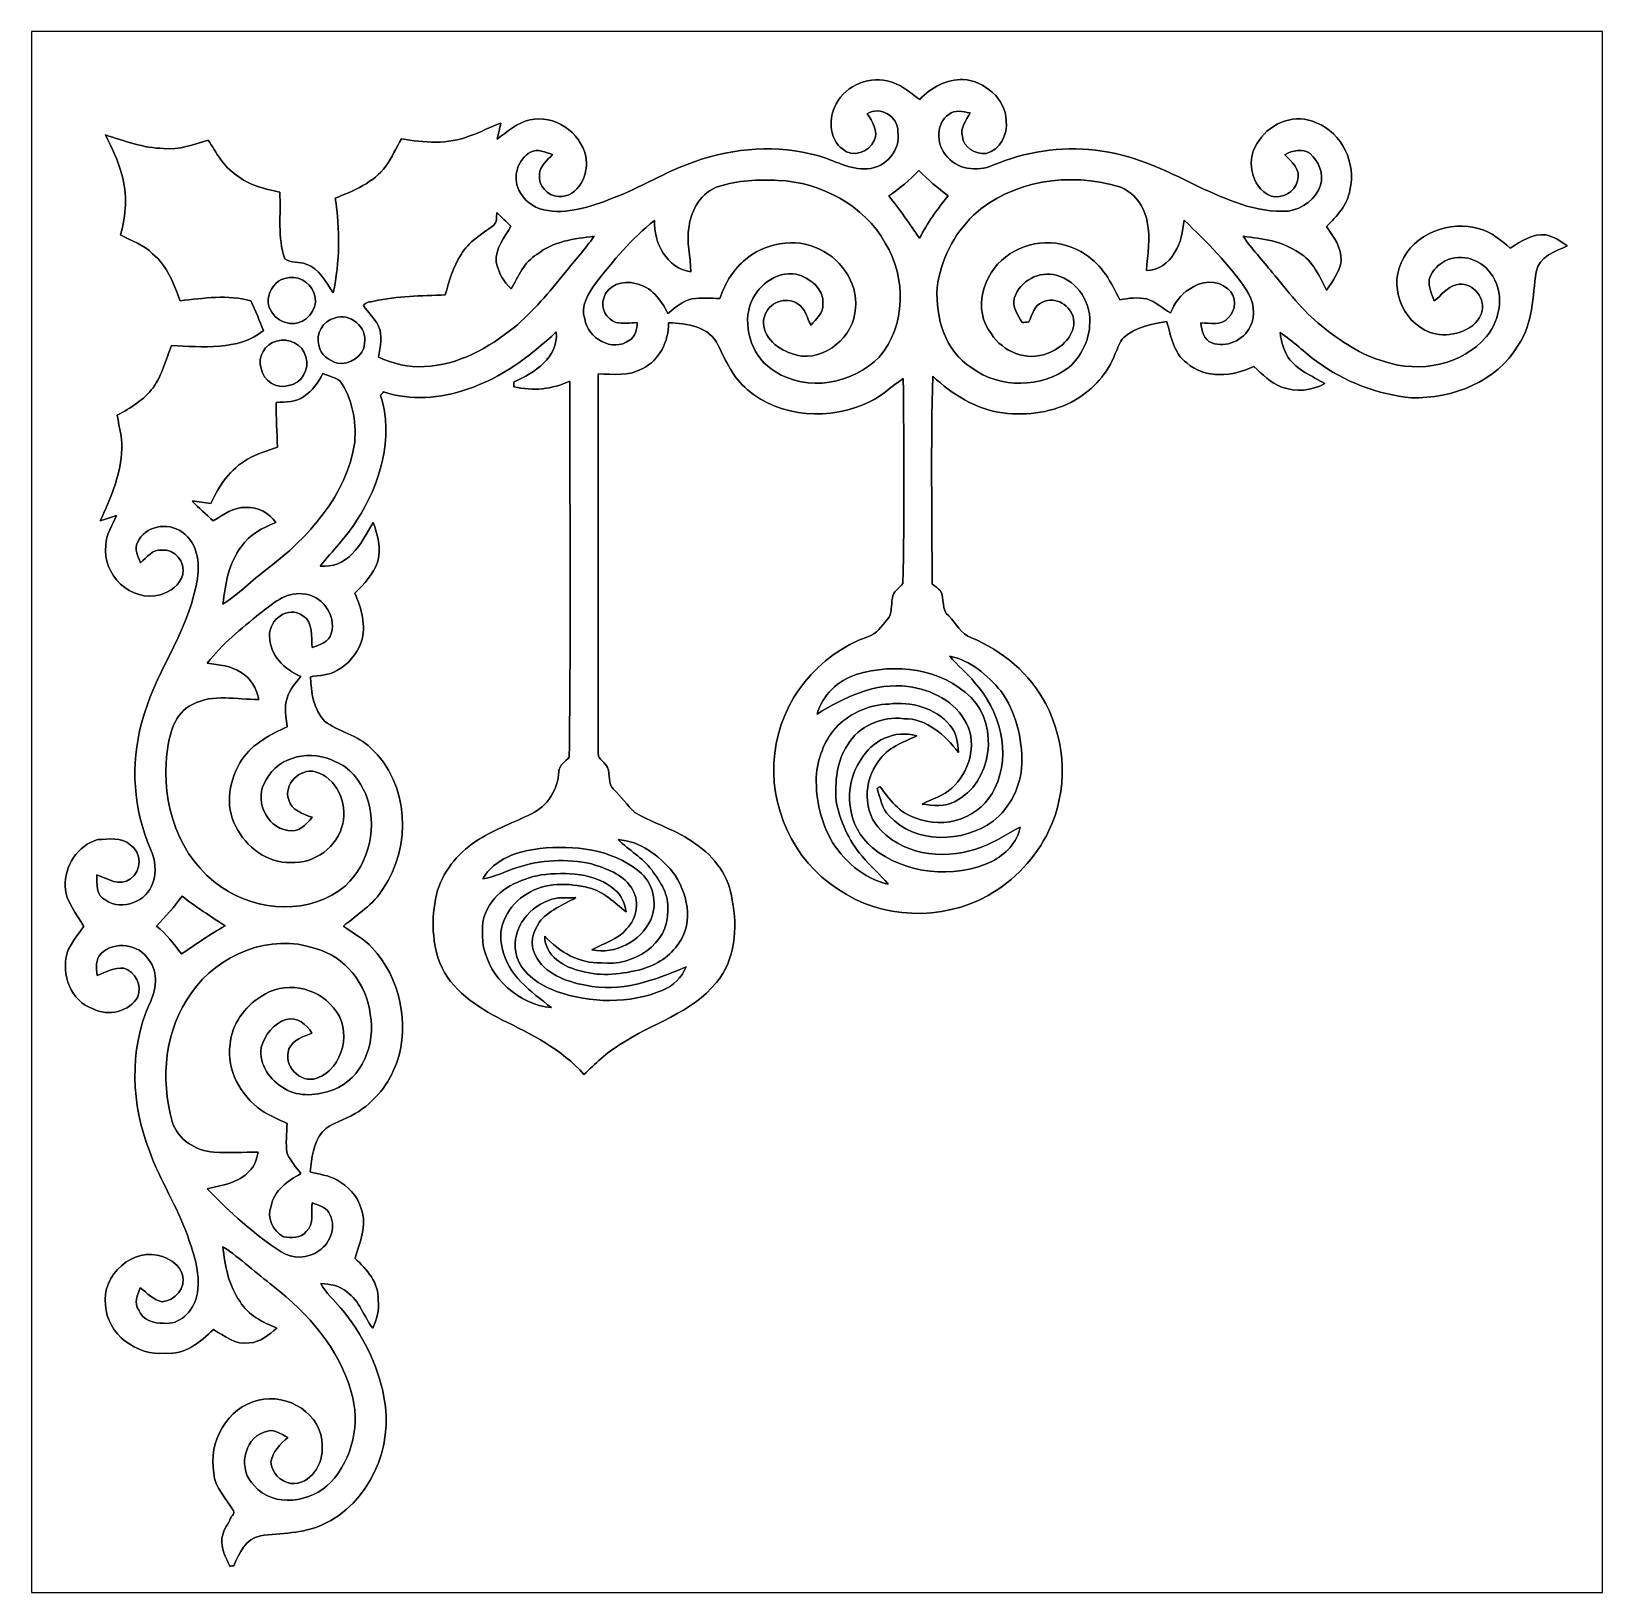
# Model space of a CAD drawing. Header units: centimetres. Extents: x -16.8 to 16.8, y -16.7 to 16.7.
import ezdxf

# ---------------------------------------------------------------- set-up
doc = ezdxf.new("R2010")
doc.units = ezdxf.units.CM
doc.header["$MEASUREMENT"] = 0
doc.layers.add('Layer 1', color=7, linetype='Continuous')

msp = doc.modelspace()

# ---------------------------------------------------------------- linework, layer by layer
at = {"layer": 'Layer 1', "color": 7}
for points, knots in [([(-16.77458, 16.66875), (-16.77458, 16.66875), (16.77458, 16.66875), (16.77458, 16.66875), (16.77458, 16.66875), (16.77458, 16.66875), (16.77458, -16.66875), (16.77458, -16.66875), (16.77458, -16.66875), (16.77458, -16.66875), (-16.77458, -16.66875), (-16.77458, -16.66875), (-16.77458, -16.66875), (-16.77458, -16.66875), (-16.77458, 16.66875), (-16.77458, 16.66875), (-16.77458, 16.66875), (-16.77458, 16.66875), (-16.77458, 16.66875), (-16.77458, 16.66875)], [0, 0, 0, 0, 0.16666667, 0.16666667, 0.16666667, 0.16666667, 0.33333333, 0.33333333, 0.33333333, 0.33333333, 0.5, 0.5, 0.5, 0.5, 0.66666667, 0.66666667, 0.66666667, 0.66666667, 1, 1, 1, 1]), ([(0.37112, 15.04632), (0.24977, 14.75705), (0.26917, 14.35347), (0.54539, 14.16191), (0.54539, 14.16191), (0.74859, 13.95765), (1.12077, 14.08994), (1.2192, 14.33901), (1.2192, 14.33901), (1.32009, 14.53974), (1.17863, 14.74858), (1.07103, 14.91227), (1.07103, 14.91227), (1.34832, 15.08266), (1.73496, 14.85724), (1.72649, 14.53092), (1.72649, 14.53092), (1.79564, 14.13545), (1.46932, 13.76045), (1.07703, 13.73611), (1.07703, 13.73611), (0.69568, 13.70577), (0.36795, 13.92273), (0.01376, 14.01833), (0.01376, 14.01833), (-0.8442, 14.24905), (-1.76989, 14.18978), (-2.60421, 13.89274), (-2.60421, 13.89274), (-3.2198, 13.67861), (-3.77684, 13.329), (-4.38538, 13.09793), (-4.38538, 13.09793), (-4.8447, 12.92366), (-5.33894, 12.75186), (-5.836, 12.85875), (-5.836, 12.85875), (-6.06707, 12.90426), (-6.26428, 13.07289), (-6.36693, 13.28208), (-6.36693, 13.28208), (-6.50169, 13.56113), (-6.39551, 13.94319), (-6.1154, 14.08889), (-6.1154, 14.08889), (-5.96794, 14.17355), (-5.79473, 14.08853), (-5.64797, 14.03844), (-5.64797, 14.03844), (-5.75945, 13.91179), (-5.91538, 13.80172), (-5.92561, 13.61581), (-5.92561, 13.61581), (-5.95559, 13.38262), (-5.75451, 13.14979), (-5.52238, 13.14097), (-5.52238, 13.14097), (-5.08953, 13.11063), (-4.85563, 13.64121), (-4.93783, 14.00775), (-4.93783, 14.00775), (-5.05954, 14.51645), (-5.60917, 14.90274), (-6.13375, 14.77927), (-6.13375, 14.77927), (-6.39974, 14.71471), (-6.61353, 14.53021), (-6.82907, 14.37005), (-6.82907, 14.37005), (-6.80438, 14.48435), (-6.7751, 14.59724), (-6.75146, 14.71154), (-6.75146, 14.71154), (-6.97689, 14.62969), (-7.18714, 14.5101), (-7.41609, 14.43672), (-7.41609, 14.43672), (-7.87964, 14.25081), (-8.39294, 14.28926), (-8.87377, 14.37816), (-8.87377, 14.37816), (-8.98349, 14.18167), (-9.07874, 13.97635), (-9.20538, 13.79008), (-9.20538, 13.79008), (-9.47208, 13.43907), (-9.8873, 13.26162), (-10.287, 13.11063), (-10.287, 13.11063), (-10.1794, 12.43894), (-10.19246, 11.74997), (-10.32828, 11.08322), (-10.32828, 11.08322), (-10.4902, 11.31358), (-10.62179, 11.60674), (-10.90824, 11.69917), (-10.90824, 11.69917), (-11.05041, 11.7602), (-11.23562, 11.71646), (-11.36156, 11.81488), (-11.36156, 11.81488), (-11.52913, 12.26749), (-11.44129, 12.76279), (-11.47233, 13.23481), (-11.47233, 13.23481), (-11.79513, 13.30925), (-12.13803, 13.38298), (-12.39838, 13.6017), (-12.39838, 13.6017), (-12.67319, 13.78021), (-12.82876, 14.08007), (-12.99951, 14.34888), (-12.99951, 14.34888), (-13.30784, 14.25646), (-13.62216, 14.12981), (-13.95095, 14.17144), (-13.95095, 14.17144), (-14.38416, 14.1732), (-14.78809, 14.3316), (-15.19449, 14.45895), (-15.19449, 14.45895), (-15.06291, 14.18519), (-14.91933, 13.91356), (-14.84595, 13.61616), (-14.84595, 13.61616), (-14.72106, 13.19424), (-14.75528, 12.74163), (-14.87241, 12.32182), (-14.87241, 12.32182), (-14.6364, 12.20152), (-14.37887, 12.11016), (-14.1859, 11.92036), (-14.1859, 11.92036), (-13.87475, 11.66707), (-13.7354, 11.27831), (-13.59747, 10.91565), (-13.59747, 10.91565), (-13.0997, 10.97209), (-12.58111, 11.05288), (-12.0904, 10.9153), (-12.0904, 10.9153), (-11.98492, 10.71033), (-11.91119, 10.48985), (-11.81735, 10.27889), (-11.81735, 10.27889), (-12.36592, 9.84356), (-13.12933, 9.93563), (-13.78197, 9.96068), (-13.78197, 9.96068), (-13.90403, 9.65659), (-13.98199, 9.33132), (-14.17638, 9.06074), (-14.17638, 9.06074), (-14.37428, 8.80039), (-14.65721, 8.62718), (-14.94049, 8.47302), (-14.94049, 8.47302), (-14.90204, 8.20138), (-14.81208, 7.93115), (-14.8523, 7.65351), (-14.8523, 7.65351), (-14.88793, 7.14622), (-15.09042, 6.6742), (-15.30526, 6.22053), (-15.30526, 6.22053), (-15.18814, 6.2544), (-15.07278, 6.29426), (-14.95637, 6.33095), (-14.95637, 6.33095), (-15.04209, 6.12281), (-15.18532, 5.93161), (-15.18461, 5.69595), (-15.18461, 5.69595), (-15.2841, 5.07788), (-14.63358, 4.45946), (-14.02539, 4.63938), (-14.02539, 4.63938), (-13.81301, 4.69794), (-13.59288, 4.84928), (-13.54384, 5.07506), (-13.54384, 5.07506), (-13.48211, 5.33047), (-13.71635, 5.63492), (-13.98693, 5.59118), (-13.98693, 5.59118), (-14.19225, 5.61693), (-14.30831, 5.43489), (-14.44696, 5.32412), (-14.44696, 5.32412), (-14.49987, 5.45959), (-14.58172, 5.61269), (-14.50658, 5.75628), (-14.50658, 5.75628), (-14.36229, 6.11046), (-13.85888, 6.19654), (-13.5636, 5.98029), (-13.5636, 5.98029), (-13.19107, 5.73158), (-13.16567, 5.22605), (-13.25986, 4.82882), (-13.25986, 4.82882), (-13.46694, 3.78495), (-14.16297, 2.92488), (-14.42156, 1.899), (-14.42156, 1.899), (-14.66427, 1.016), (-14.59759, 0.04692), (-14.23211, -0.79269), (-14.23211, -0.79269), (-14.12381, -1.01529), (-14.10441, -1.27811), (-14.1799, -1.51412), (-14.1799, -1.51412), (-14.30408, -1.90923), (-14.83607, -2.11949), (-15.18708, -1.88595), (-15.18708, -1.88595), (-15.40193, -1.78894), (-15.37829, -1.53353), (-15.37476, -1.34056), (-15.37476, -1.34056), (-15.15039, -1.42381), (-14.88934, -1.60338), (-14.66039, -1.42558), (-14.66039, -1.42558), (-14.41097, -1.26788), (-14.41944, -0.85337), (-14.66709, -0.69779), (-14.66709, -0.69779), (-14.85124, -0.52776), (-15.12993, -0.58279), (-15.35677, -0.58914), (-15.35677, -0.58914), (-15.79033, -0.70803), (-16.06973, -1.15641), (-16.05739, -1.59244), (-16.05739, -1.59244), (-16.04222, -1.92193), (-15.80444, -2.16676), (-15.65804, -2.44158), (-15.65804, -2.44158), (-15.77234, -2.63243), (-15.94626, -2.79118), (-16.0087, -3.01061), (-16.0087, -3.01061), (-16.1477, -3.46781), (-15.92898, -4.03789), (-15.45943, -4.20441), (-15.45943, -4.20441), (-15.14158, -4.36845), (-14.68191, -4.26932), (-14.50411, -3.94617), (-14.50411, -3.94617), (-14.40215, -3.70346), (-14.55596, -3.4103), (-14.80009, -3.33304), (-14.80009, -3.33304), (-15.0047, -3.31999), (-15.18673, -3.41912), (-15.37088, -3.49074), (-15.37088, -3.49074), (-15.39416, -3.33128), (-15.40651, -3.15101), (-15.28657, -3.02295), (-15.28657, -3.02295), (-15.00152, -2.74249), (-14.47624, -2.81834), (-14.27021, -3.15736), (-14.27021, -3.15736), (-14.04126, -3.42759), (-14.11887, -3.81988), (-14.26034, -4.11409), (-14.26034, -4.11409), (-14.69214, -5.09799), (-14.63993, -6.24664), (-14.25681, -7.23724), (-14.25681, -7.23724), (-14.03174, -7.86659), (-13.65568, -8.42857), (-13.43801, -9.0611), (-13.43801, -9.0611), (-13.28949, -9.47067), (-13.14768, -9.912), (-13.24751, -10.35156), (-13.24751, -10.35156), (-13.33253, -10.65742), (-13.60734, -10.96574), (-13.95095, -10.916), (-13.95095, -10.916), (-14.15944, -10.92659), (-14.40321, -10.8518), (-14.48259, -10.6366), (-14.48259, -10.6366), (-14.59018, -10.48738), (-14.51293, -10.31169), (-14.45154, -10.16353), (-14.45154, -10.16353), (-14.3002, -10.26619), (-14.17144, -10.42494), (-13.98658, -10.46092), (-13.98658, -10.46092), (-13.72094, -10.44222), (-13.45918, -10.15577), (-13.55055, -9.88342), (-13.55055, -9.88342), (-13.59288, -9.67705), (-13.79643, -9.56557), (-13.97494, -9.49396), (-13.97494, -9.49396), (-14.5923, -9.2643), (-15.28586, -9.89824), (-15.19484, -10.52971), (-15.19484, -10.52971), (-15.16274, -11.15166), (-14.51892, -11.61944), (-13.91673, -11.55665), (-13.91673, -11.55665), (-13.4941, -11.59969), (-13.17272, -11.31746), (-12.88768, -11.05429), (-12.88768, -11.05429), (-12.6492, -11.18623), (-12.4146, -11.3852), (-12.1218, -11.33898), (-12.1218, -11.33898), (-11.88473, -11.32311), (-11.7027, -11.16824), (-11.53372, -11.01901), (-11.53372, -11.01901), (-11.83499, -10.89731), (-12.1472, -10.74349), (-12.32041, -10.45422), (-12.32041, -10.45422), (-12.56348, -10.11379), (-12.64179, -9.69081), (-12.6873, -9.28335), (-12.6873, -9.28335), (-12.30595, -9.53452), (-11.97187, -9.8492), (-11.60956, -10.12649), (-11.60956, -10.12649), (-10.86979, -10.70822), (-10.19739, -11.45752), (-9.94551, -12.38426), (-9.94551, -12.38426), (-9.74231, -13.04149), (-9.91482, -13.80807), (-10.38225, -14.31255), (-10.38225, -14.31255), (-10.79641, -14.74541), (-11.59792, -14.87135), (-12.01984, -14.38416), (-12.01984, -14.38416), (-12.35816, -14.06384), (-12.26538, -13.39462), (-11.80183, -13.24398), (-11.80183, -13.24398), (-11.62438, -13.15014), (-11.45117, -13.2775), (-11.29841, -13.35652), (-11.29841, -13.35652), (-11.45822, -13.49692), (-11.63355, -13.66061), (-11.65895, -13.88322), (-11.65895, -13.88322), (-11.6459, -14.10652), (-11.45293, -14.30196), (-11.23597, -14.33901), (-11.23597, -14.33901), (-10.81229, -14.37816), (-10.52689, -13.91073), (-10.56675, -13.53009), (-10.56675, -13.53009), (-10.55264, -12.86051), (-11.31041, -12.39943), (-11.92601, -12.5603), (-11.92601, -12.5603), (-12.59346, -12.70882), (-13.00939, -13.46024), (-12.87886, -14.11534), (-12.87886, -14.11534), (-12.86404, -14.43602), (-12.60722, -14.65897), (-12.46152, -14.92285), (-12.46152, -14.92285), (-12.41108, -14.99694), (-12.53878, -15.05126), (-12.5349, -15.12041), (-12.5349, -15.12041), (-12.60757, -15.24106), (-12.68801, -15.36665), (-12.70776, -15.50952), (-12.70776, -15.50952), (-12.73034, -15.72507), (-12.62168, -15.91522), (-12.53984, -16.10466), (-12.53984, -16.10466), (-12.51761, -16.10254), (-12.47281, -16.09796), (-12.45059, -16.09584), (-12.45059, -16.09584), (-12.33876, -15.82808), (-12.20258, -15.51799), (-11.88438, -15.45731), (-11.88438, -15.45731), (-11.44552, -15.39028), (-10.97809, -15.4178), (-10.56711, -15.22236), (-10.56711, -15.22236), (-9.55781, -14.77433), (-9.02758, -13.55231), (-9.24666, -12.49362), (-9.24666, -12.49362), (-9.37719, -11.79266), (-9.70915, -11.13543), (-10.17023, -10.59356), (-10.17023, -10.59356), (-10.31558, -10.42282), (-10.4902, -10.27218), (-10.59321, -10.06969), (-10.59321, -10.06969), (-10.39707, -10.08133), (-10.18928, -10.11237), (-10.03723, -10.24925), (-10.03723, -10.24925), (-9.76559, -10.43623), (-9.68093, -10.77595), (-9.48267, -11.02466), (-9.48267, -11.02466), (-9.40999, -10.83381), (-9.33873, -10.63378), (-9.36837, -10.42564), (-9.36837, -10.42564), (-9.35214, -10.05875), (-9.61284, -9.76665), (-9.86367, -9.53241), (-9.86367, -9.53241), (-9.76595, -9.19021), (-9.5945, -8.82509), (-9.73596, -8.4709), (-9.73596, -8.4709), (-9.80475, -8.19714), (-10.01466, -7.98865), (-10.25596, -7.85707), (-10.25596, -7.85707), (-10.42882, -7.753), (-10.6359, -7.74312), (-10.82463, -7.68244), (-10.82463, -7.68244), (-10.78653, -7.38822), (-10.75866, -7.07002), (-10.56005, -6.83189), (-10.56005, -6.83189), (-10.37625, -6.62376), (-10.08415, -6.58848), (-9.86084, -6.43925), (-9.86084, -6.43925), (-9.44139, -6.19972), (-9.138, -5.7972), (-8.9722, -5.34846), (-8.9722, -5.34846), (-8.69068, -4.51556), (-8.90129, -3.54436), (-9.49748, -2.90054), (-9.49748, -2.90054), (-9.67423, -2.70933), (-9.90671, -2.58798), (-10.11414, -2.43558), (-10.11414, -2.43558), (-9.81463, -2.18899), (-9.47138, -1.97556), (-9.26465, -1.63689), (-9.26465, -1.63689), (-8.64941, -0.74048), (-8.7055, 0.61983), (-9.53311, 1.36843), (-9.53311, 1.36843), (-9.80793, 1.64747), (-10.21009, 1.70886), (-10.51595, 1.93746), (-10.51595, 1.93746), (-10.7509, 2.19569), (-10.80664, 2.5527), (-10.81405, 2.88819), (-10.81405, 2.88819), (-10.62531, 2.92029), (-10.42035, 2.91394), (-10.25454, 3.02154), (-10.25454, 3.02154), (-10.01007, 3.14889), (-9.82909, 3.37256), (-9.73102, 3.62726), (-9.73102, 3.62726), (-9.62343, 3.97686), (-9.72397, 4.34587), (-9.86861, 4.66972), (-9.86861, 4.66972), (-9.67811, 4.87574), (-9.45586, 5.07753), (-9.38001, 5.35834), (-9.38001, 5.35834), (-9.29534, 5.63598), (-9.38601, 5.92279), (-9.47879, 6.18561), (-9.47879, 6.18561), (-9.61708, 5.95559), (-9.73208, 5.70759), (-9.92329, 5.51392), (-9.92329, 5.51392), (-10.09685, 5.32906), (-10.35191, 5.22005), (-10.60768, 5.25145), (-10.60768, 5.25145), (-10.34697, 5.57671), (-10.04605, 5.87128), (-9.82663, 6.22864), (-9.82663, 6.22864), (-9.32462, 7.00687), (-9.02723, 7.99006), (-9.32145, 8.90094), (-9.32145, 8.90094), (-9.29887, 8.92387), (-9.27629, 8.94644), (-9.25407, 8.96937), (-9.25407, 8.96937), (-8.67481, 8.78099), (-8.04122, 8.82615), (-7.47183, 9.02794), (-7.47183, 9.02794), (-6.74264, 9.26253), (-6.12211, 9.73596), (-5.56754, 10.25137), (-5.56754, 10.25137), (-5.52238, 9.69751), (-6.03074, 9.37613), (-6.46959, 9.18563), (-6.46959, 9.18563), (-6.47065, 9.15952), (-6.47241, 9.10731), (-6.47347, 9.08121), (-6.47347, 9.08121), (-6.07025, 8.98172), (-5.65115, 9.02652), (-5.27685, 9.2015), (-5.27685, 9.2015), (-5.28108, 6.52604), (-5.25357, 3.84951), (-5.29061, 1.1744), (-5.29061, 1.1744), (-5.36646, 1.07562), (-5.50721, 1.00401), (-5.51321, 0.86536), (-5.51321, 0.86536), (-5.52344, 0.4893), (-5.75557, 0.12206), (-6.09847, -0.0381), (-6.09847, -0.0381), (-6.46642, -0.22684), (-6.86364, -0.35807), (-7.2136, -0.58244), (-7.2136, -0.58244), (-7.62317, -0.82762), (-7.9569, -1.2125), (-8.10013, -1.67181), (-8.10013, -1.67181), (-8.23983, -2.17558), (-8.23348, -2.72556), (-8.05568, -3.21945), (-8.05568, -3.21945), (-7.8172, -3.80259), (-7.26511, -4.16137), (-6.72641, -4.43548), (-6.72641, -4.43548), (-6.09812, -4.75051), (-5.44618, -5.06448), (-4.97699, -5.60599), (-4.97699, -5.60599), (-4.73886, -5.37139), (-4.49298, -5.14209), (-4.20758, -4.96499), (-4.20758, -4.96499), (-3.52672, -4.51556), (-2.67723, -4.29472), (-2.14736, -3.63926), (-2.14736, -3.63926), (-1.73919, -3.15454), (-1.69898, -2.47968), (-1.80834, -1.88172), (-1.80834, -1.88172), (-1.87254, -1.391), (-2.18264, -0.95497), (-2.58939, -0.68368), (-2.58939, -0.68368), (-2.98591, -0.38876), (-3.46922, -0.25435), (-3.89255, -0.00917), (-3.89255, -0.00917), (-4.05448, 0.1464), (-4.17759, 0.33902), (-4.34869, 0.48648), (-4.34869, 0.48648), (-4.46652, 0.60537), (-4.41784, 0.80116), (-4.47005, 0.94756), (-4.47005, 0.94756), (-4.51485, 1.06327), (-4.67431, 1.11372), (-4.67289, 1.24989), (-4.67289, 1.24989), (-4.67713, 3.95146), (-4.6736, 6.65339), (-4.67325, 9.35496), (-4.67325, 9.35496), (-4.35539, 9.34967), (-4.00861, 9.30346), (-3.72075, 9.47102), (-3.72075, 9.47102), (-3.36515, 9.65376), (-3.16336, 10.05029), (-3.17041, 10.44293), (-3.17041, 10.44293), (-2.77495, 10.44716), (-2.29129, 10.35791), (-2.10714, 9.96315), (-2.10714, 9.96315), (-1.94345, 9.62589), (-1.78682, 9.26782), (-1.49013, 9.023), (-1.49013, 9.023), (-0.7814, 8.40846), (0.29598, 8.36083), (1.12183, 8.7563), (1.12183, 8.7563), (1.39206, 8.87871), (1.59526, 9.0999), (1.84326, 9.25548), (1.84326, 9.25548), (1.85491, 7.79674), (1.86655, 6.33695), (1.8355, 4.87856), (1.8355, 4.87856), (1.76071, 4.77908), (1.61537, 4.70958), (1.61361, 4.56953), (1.61361, 4.56953), (1.57127, 4.42101), (1.61713, 4.23192), (1.50142, 4.10951), (1.50142, 4.10951), (1.37866, 3.97228), (1.27212, 3.80012), (1.08691, 3.74297), (1.08691, 3.74297), (0.02646, 3.37538), (-0.77858, 2.36961), (-0.90346, 1.25413), (-0.90346, 1.25413), (-1.03823, 0.1397), (-0.514, -1.03681), (0.44062, -1.64112), (0.44062, -1.64112), (1.3716, -2.29694), (2.66488, -2.32974), (3.65337, -1.784), (3.65337, -1.784), (4.21181, -1.46544), (4.67219, -0.97684), (4.95229, -0.39793), (4.95229, -0.39793), (5.35622, 0.44944), (5.32624, 1.48308), (4.88315, 2.30928), (4.88315, 2.30928), (4.54801, 2.9524), (3.96205, 3.44558), (3.29671, 3.72145), (3.29671, 3.72145), (3.07411, 3.79906), (2.96968, 4.02872), (2.81164, 4.18606), (2.81164, 4.18606), (2.64936, 4.318), (2.72944, 4.55577), (2.63842, 4.72193), (2.63842, 4.72193), (2.58621, 4.77873), (2.52024, 4.82036), (2.45992, 4.86728), (2.45992, 4.86728), (2.45569, 6.34612), (2.42676, 7.82602), (2.47544, 9.30416), (2.47544, 9.30416), (2.89031, 8.91187), (3.39337, 8.60037), (3.96981, 8.52311), (3.96981, 8.52311), (4.49756, 8.46102), (5.05777, 8.52876), (5.52097, 8.80251), (5.52097, 8.80251), (5.8995, 9.02617), (6.21277, 9.37436), (6.36799, 9.78888), (6.36799, 9.78888), (6.42197, 9.906), (6.45583, 10.04217), (6.55355, 10.13319), (6.55355, 10.13319), (6.80297, 10.36214), (7.14869, 10.42176), (7.47183, 10.47115), (7.47183, 10.47115), (7.55826, 10.15612), (7.61153, 9.79981), (7.89411, 9.5885), (7.89411, 9.5885), (8.29416, 9.24031), (8.87977, 9.29993), (9.33097, 9.51301), (9.33097, 9.51301), (9.51089, 9.34649), (9.68834, 9.16764), (9.92046, 9.0745), (9.92046, 9.0745), (10.21927, 8.9662), (10.56922, 8.98948), (10.84509, 9.15), (10.84509, 9.15), (10.56993, 9.31263), (10.24855, 9.43434), (10.05946, 9.70703), (10.05946, 9.70703), (9.96244, 9.86896), (9.90988, 10.05346), (9.88907, 10.24008), (9.88907, 10.24008), (10.16741, 10.05452), (10.40518, 9.81534), (10.67611, 9.61884), (10.67611, 9.61884), (11.26314, 9.18951), (11.96763, 8.91046), (12.69365, 8.84696), (12.69365, 8.84696), (13.56889, 8.82509), (14.51645, 9.18175), (14.97295, 9.96809), (14.97295, 9.96809), (15.29539, 10.42952), (15.2781, 11.00596), (15.35324, 11.5376), (15.35324, 11.5376), (15.41639, 11.8618), (15.75611, 11.96516), (16.01787, 12.08687), (16.01787, 12.08687), (15.88488, 12.19059), (15.73601, 12.28584), (15.57055, 12.32394), (15.57055, 12.32394), (15.28022, 12.36063), (15.03715, 12.18353), (14.80432, 12.04313), (14.80432, 12.04313), (14.60465, 12.20611), (14.40286, 12.38497), (14.14956, 12.45482), (14.14956, 12.45482), (13.51668, 12.64214), (12.73986, 12.35569), (12.47422, 11.7288), (12.47422, 11.7288), (12.19729, 11.13684), (12.56524, 10.34909), (13.21047, 10.20904), (13.21047, 10.20904), (13.58688, 10.13707), (14.09488, 10.29088), (14.20636, 10.70328), (14.20636, 10.70328), (14.25928, 11.00032), (13.96894, 11.35486), (13.64968, 11.25608), (13.64968, 11.25608), (13.44965, 11.21833), (13.33676, 11.02536), (13.17519, 10.91812), (13.17519, 10.91812), (13.12651, 11.06523), (13.05207, 11.21022), (13.07147, 11.37073), (13.07147, 11.37073), (13.11839, 11.51925), (13.21999, 11.64802), (13.35229, 11.73021), (13.35229, 11.73021), (13.67367, 11.95564), (14.15486, 11.82723), (14.37428, 11.51678), (14.37428, 11.51678), (14.68896, 11.12379), (14.60994, 10.52124), (14.29314, 10.1533), (14.29314, 10.1533), (13.77668, 9.53558), (12.86228, 9.36801), (12.12039, 9.61919), (12.12039, 9.61919), (11.6145, 9.75819), (11.17565, 10.06016), (10.77066, 10.38296), (10.77066, 10.38296), (10.3632, 10.70504), (10.05417, 11.12626), (9.7215, 11.52031), (9.7215, 11.52031), (9.51512, 11.77925), (9.28582, 12.0202), (9.09849, 12.29431), (9.09849, 12.29431), (9.50912, 12.24315), (9.93916, 12.19306), (10.28594, 11.94435), (10.28594, 11.94435), (10.59286, 11.77572), (10.72762, 11.43706), (10.88002, 11.14143), (10.88002, 11.14143), (11.00561, 11.33792), (11.16506, 11.5316), (11.19223, 11.77043), (11.19223, 11.77043), (11.20669, 12.05195), (11.02748, 12.27984), (10.88249, 12.50209), (10.88249, 12.50209), (11.0998, 12.72046), (11.32981, 12.96458), (11.3792, 13.28067), (11.3792, 13.28067), (11.51678, 13.84582), (11.21869, 14.50799), (10.66094, 14.71542), (10.66094, 14.71542), (10.23937, 14.92885), (9.68481, 14.72882), (9.44033, 14.3383), (9.44033, 14.3383), (9.14717, 13.98094), (9.24807, 13.33112), (9.69504, 13.15226), (9.69504, 13.15226), (9.93704, 13.0937), (10.20374, 13.22811), (10.26301, 13.4807), (10.26301, 13.4807), (10.33427, 13.71917), (10.1406, 13.88921), (9.99067, 14.03456), (9.99067, 14.03456), (10.15189, 14.12981), (10.36814, 14.17249), (10.53253, 14.06031), (10.53253, 14.06031), (10.71421, 13.89274), (10.8271, 13.63063), (10.74843, 13.38333), (10.74843, 13.38333), (10.66165, 13.08453), (10.36461, 12.88274), (10.06687, 12.83194), (10.06687, 12.83194), (9.37119, 12.78326), (8.72737, 13.09158), (8.11071, 13.36922), (8.11071, 13.36922), (7.42844, 13.71635), (6.71583, 14.04585), (5.94642, 14.13334), (5.94642, 14.13334), (5.20453, 14.2173), (4.44288, 14.10511), (3.75708, 13.81019), (3.75708, 13.81019), (3.42089, 13.66661), (2.96686, 13.71776), (2.74743, 14.03421), (2.74743, 14.03421), (2.54494, 14.27515), (2.53682, 14.7066), (2.81376, 14.89463), (2.81376, 14.89463), (2.94252, 15.00999), (3.11573, 14.95213), (3.26708, 14.92709), (3.26708, 14.92709), (3.19264, 14.76869), (3.04941, 14.61735), (3.10409, 14.42579), (3.10409, 14.42579), (3.11856, 14.18237), (3.39266, 14.05149), (3.61068, 14.05925), (3.61068, 14.05925), (3.90666, 14.14321), (4.08058, 14.46671), (4.03684, 14.76269), (4.03684, 14.76269), (4.03154, 15.24), (3.57293, 15.60512), (3.12279, 15.64393), (3.12279, 15.64393), (2.76789, 15.64605), (2.43276, 15.47319), (2.19498, 15.21707), (2.19498, 15.21707), (1.97591, 15.36665), (1.7713, 15.56597), (1.50001, 15.61112), (1.50001, 15.61112), (1.05622, 15.72295), (0.54645, 15.46966), (0.37112, 15.04632)], [0, 0, 0, 0, 0.00431034, 0.00431034, 0.00431034, 0.00431034, 0.00862069, 0.00862069, 0.00862069, 0.00862069, 0.01293103, 0.01293103, 0.01293103, 0.01293103, 0.01724138, 0.01724138, 0.01724138, 0.01724138, 0.02155172, 0.02155172, 0.02155172, 0.02155172, 0.02586207, 0.02586207, 0.02586207, 0.02586207, 0.03017241, 0.03017241, 0.03017241, 0.03017241, 0.03448276, 0.03448276, 0.03448276, 0.03448276, 0.0387931, 0.0387931, 0.0387931, 0.0387931, 0.04310345, 0.04310345, 0.04310345, 0.04310345, 0.04741379, 0.04741379, 0.04741379, 0.04741379, 0.05172414, 0.05172414, 0.05172414, 0.05172414, 0.05603448, 0.05603448, 0.05603448, 0.05603448, 0.06034483, 0.06034483, 0.06034483, 0.06034483, 0.06465517, 0.06465517, 0.06465517, 0.06465517, 0.06896552, 0.06896552, 0.06896552, 0.06896552, 0.07327586, 0.07327586, 0.07327586, 0.07327586, 0.07758621, 0.07758621, 0.07758621, 0.07758621, 0.08189655, 0.08189655, 0.08189655, 0.08189655, 0.0862069, 0.0862069, 0.0862069, 0.0862069, 0.09051724, 0.09051724, 0.09051724, 0.09051724, 0.09482759, 0.09482759, 0.09482759, 0.09482759, 0.09913793, 0.09913793, 0.09913793, 0.09913793, 0.10344828, 0.10344828, 0.10344828, 0.10344828, 0.10775862, 0.10775862, 0.10775862, 0.10775862, 0.11206897, 0.11206897, 0.11206897, 0.11206897, 0.11637931, 0.11637931, 0.11637931, 0.11637931, 0.12068966, 0.12068966, 0.12068966, 0.12068966, 0.125, 0.125, 0.125, 0.125, 0.12931034, 0.12931034, 0.12931034, 0.12931034, 0.13362069, 0.13362069, 0.13362069, 0.13362069, 0.13793103, 0.13793103, 0.13793103, 0.13793103, 0.14224138, 0.14224138, 0.14224138, 0.14224138, 0.14655172, 0.14655172, 0.14655172, 0.14655172, 0.15086207, 0.15086207, 0.15086207, 0.15086207, 0.15517241, 0.15517241, 0.15517241, 0.15517241, 0.15948276, 0.15948276, 0.15948276, 0.15948276, 0.1637931, 0.1637931, 0.1637931, 0.1637931, 0.16810345, 0.16810345, 0.16810345, 0.16810345, 0.17241379, 0.17241379, 0.17241379, 0.17241379, 0.17672414, 0.17672414, 0.17672414, 0.17672414, 0.18103448, 0.18103448, 0.18103448, 0.18103448, 0.18534483, 0.18534483, 0.18534483, 0.18534483, 0.18965517, 0.18965517, 0.18965517, 0.18965517, 0.19396552, 0.19396552, 0.19396552, 0.19396552, 0.19827586, 0.19827586, 0.19827586, 0.19827586, 0.20258621, 0.20258621, 0.20258621, 0.20258621, 0.20689655, 0.20689655, 0.20689655, 0.20689655, 0.2112069, 0.2112069, 0.2112069, 0.2112069, 0.21551724, 0.21551724, 0.21551724, 0.21551724, 0.21982759, 0.21982759, 0.21982759, 0.21982759, 0.22413793, 0.22413793, 0.22413793, 0.22413793, 0.22844828, 0.22844828, 0.22844828, 0.22844828, 0.23275862, 0.23275862, 0.23275862, 0.23275862, 0.23706897, 0.23706897, 0.23706897, 0.23706897, 0.24137931, 0.24137931, 0.24137931, 0.24137931, 0.24568966, 0.24568966, 0.24568966, 0.24568966, 0.25, 0.25, 0.25, 0.25, 0.25431034, 0.25431034, 0.25431034, 0.25431034, 0.25862069, 0.25862069, 0.25862069, 0.25862069, 0.26293103, 0.26293103, 0.26293103, 0.26293103, 0.26724138, 0.26724138, 0.26724138, 0.26724138, 0.27155172, 0.27155172, 0.27155172, 0.27155172, 0.27586207, 0.27586207, 0.27586207, 0.27586207, 0.28017241, 0.28017241, 0.28017241, 0.28017241, 0.28448276, 0.28448276, 0.28448276, 0.28448276, 0.2887931, 0.2887931, 0.2887931, 0.2887931, 0.29310345, 0.29310345, 0.29310345, 0.29310345, 0.29741379, 0.29741379, 0.29741379, 0.29741379, 0.30172414, 0.30172414, 0.30172414, 0.30172414, 0.30603448, 0.30603448, 0.30603448, 0.30603448, 0.31034483, 0.31034483, 0.31034483, 0.31034483, 0.31465517, 0.31465517, 0.31465517, 0.31465517, 0.31896552, 0.31896552, 0.31896552, 0.31896552, 0.32327586, 0.32327586, 0.32327586, 0.32327586, 0.32758621, 0.32758621, 0.32758621, 0.32758621, 0.33189655, 0.33189655, 0.33189655, 0.33189655, 0.3362069, 0.3362069, 0.3362069, 0.3362069, 0.34051724, 0.34051724, 0.34051724, 0.34051724, 0.34482759, 0.34482759, 0.34482759, 0.34482759, 0.34913793, 0.34913793, 0.34913793, 0.34913793, 0.35344828, 0.35344828, 0.35344828, 0.35344828, 0.35775862, 0.35775862, 0.35775862, 0.35775862, 0.36206897, 0.36206897, 0.36206897, 0.36206897, 0.36637931, 0.36637931, 0.36637931, 0.36637931, 0.37068966, 0.37068966, 0.37068966, 0.37068966, 0.375, 0.375, 0.375, 0.375, 0.37931034, 0.37931034, 0.37931034, 0.37931034, 0.38362069, 0.38362069, 0.38362069, 0.38362069, 0.38793103, 0.38793103, 0.38793103, 0.38793103, 0.39224138, 0.39224138, 0.39224138, 0.39224138, 0.39655172, 0.39655172, 0.39655172, 0.39655172, 0.40086207, 0.40086207, 0.40086207, 0.40086207, 0.40517241, 0.40517241, 0.40517241, 0.40517241, 0.40948276, 0.40948276, 0.40948276, 0.40948276, 0.4137931, 0.4137931, 0.4137931, 0.4137931, 0.41810345, 0.41810345, 0.41810345, 0.41810345, 0.42241379, 0.42241379, 0.42241379, 0.42241379, 0.42672414, 0.42672414, 0.42672414, 0.42672414, 0.43103448, 0.43103448, 0.43103448, 0.43103448, 0.43534483, 0.43534483, 0.43534483, 0.43534483, 0.43965517, 0.43965517, 0.43965517, 0.43965517, 0.44396552, 0.44396552, 0.44396552, 0.44396552, 0.44827586, 0.44827586, 0.44827586, 0.44827586, 0.45258621, 0.45258621, 0.45258621, 0.45258621, 0.45689655, 0.45689655, 0.45689655, 0.45689655, 0.4612069, 0.4612069, 0.4612069, 0.4612069, 0.46551724, 0.46551724, 0.46551724, 0.46551724, 0.46982759, 0.46982759, 0.46982759, 0.46982759, 0.47413793, 0.47413793, 0.47413793, 0.47413793, 0.47844828, 0.47844828, 0.47844828, 0.47844828, 0.48275862, 0.48275862, 0.48275862, 0.48275862, 0.48706897, 0.48706897, 0.48706897, 0.48706897, 0.49137931, 0.49137931, 0.49137931, 0.49137931, 0.49568966, 0.49568966, 0.49568966, 0.49568966, 0.5, 0.5, 0.5, 0.5, 0.50431034, 0.50431034, 0.50431034, 0.50431034, 0.50862069, 0.50862069, 0.50862069, 0.50862069, 0.51293103, 0.51293103, 0.51293103, 0.51293103, 0.51724138, 0.51724138, 0.51724138, 0.51724138, 0.52155172, 0.52155172, 0.52155172, 0.52155172, 0.52586207, 0.52586207, 0.52586207, 0.52586207, 0.53017241, 0.53017241, 0.53017241, 0.53017241, 0.53448276, 0.53448276, 0.53448276, 0.53448276, 0.5387931, 0.5387931, 0.5387931, 0.5387931, 0.54310345, 0.54310345, 0.54310345, 0.54310345, 0.54741379, 0.54741379, 0.54741379, 0.54741379, 0.55172414, 0.55172414, 0.55172414, 0.55172414, 0.55603448, 0.55603448, 0.55603448, 0.55603448, 0.56034483, 0.56034483, 0.56034483, 0.56034483, 0.56465517, 0.56465517, 0.56465517, 0.56465517, 0.56896552, 0.56896552, 0.56896552, 0.56896552, 0.57327586, 0.57327586, 0.57327586, 0.57327586, 0.57758621, 0.57758621, 0.57758621, 0.57758621, 0.58189655, 0.58189655, 0.58189655, 0.58189655, 0.5862069, 0.5862069, 0.5862069, 0.5862069, 0.59051724, 0.59051724, 0.59051724, 0.59051724, 0.59482759, 0.59482759, 0.59482759, 0.59482759, 0.59913793, 0.59913793, 0.59913793, 0.59913793, 0.60344828, 0.60344828, 0.60344828, 0.60344828, 0.60775862, 0.60775862, 0.60775862, 0.60775862, 0.61206897, 0.61206897, 0.61206897, 0.61206897, 0.61637931, 0.61637931, 0.61637931, 0.61637931, 0.62068966, 0.62068966, 0.62068966, 0.62068966, 0.625, 0.625, 0.625, 0.625, 0.62931034, 0.62931034, 0.62931034, 0.62931034, 0.63362069, 0.63362069, 0.63362069, 0.63362069, 0.63793103, 0.63793103, 0.63793103, 0.63793103, 0.64224138, 0.64224138, 0.64224138, 0.64224138, 0.64655172, 0.64655172, 0.64655172, 0.64655172, 0.65086207, 0.65086207, 0.65086207, 0.65086207, 0.65517241, 0.65517241, 0.65517241, 0.65517241, 0.65948276, 0.65948276, 0.65948276, 0.65948276, 0.6637931, 0.6637931, 0.6637931, 0.6637931, 0.66810345, 0.66810345, 0.66810345, 0.66810345, 0.67241379, 0.67241379, 0.67241379, 0.67241379, 0.67672414, 0.67672414, 0.67672414, 0.67672414, 0.68103448, 0.68103448, 0.68103448, 0.68103448, 0.68534483, 0.68534483, 0.68534483, 0.68534483, 0.68965517, 0.68965517, 0.68965517, 0.68965517, 0.69396552, 0.69396552, 0.69396552, 0.69396552, 0.69827586, 0.69827586, 0.69827586, 0.69827586, 0.70258621, 0.70258621, 0.70258621, 0.70258621, 0.70689655, 0.70689655, 0.70689655, 0.70689655, 0.7112069, 0.7112069, 0.7112069, 0.7112069, 0.71551724, 0.71551724, 0.71551724, 0.71551724, 0.71982759, 0.71982759, 0.71982759, 0.71982759, 0.72413793, 0.72413793, 0.72413793, 0.72413793, 0.72844828, 0.72844828, 0.72844828, 0.72844828, 0.73275862, 0.73275862, 0.73275862, 0.73275862, 0.73706897, 0.73706897, 0.73706897, 0.73706897, 0.74137931, 0.74137931, 0.74137931, 0.74137931, 0.74568966, 0.74568966, 0.74568966, 0.74568966, 0.75, 0.75, 0.75, 0.75, 0.75431034, 0.75431034, 0.75431034, 0.75431034, 0.75862069, 0.75862069, 0.75862069, 0.75862069, 0.76293103, 0.76293103, 0.76293103, 0.76293103, 0.76724138, 0.76724138, 0.76724138, 0.76724138, 0.77155172, 0.77155172, 0.77155172, 0.77155172, 0.77586207, 0.77586207, 0.77586207, 0.77586207, 0.78017241, 0.78017241, 0.78017241, 0.78017241, 0.78448276, 0.78448276, 0.78448276, 0.78448276, 0.7887931, 0.7887931, 0.7887931, 0.7887931, 0.79310345, 0.79310345, 0.79310345, 0.79310345, 0.79741379, 0.79741379, 0.79741379, 0.79741379, 0.80172414, 0.80172414, 0.80172414, 0.80172414, 0.80603448, 0.80603448, 0.80603448, 0.80603448, 0.81034483, 0.81034483, 0.81034483, 0.81034483, 0.81465517, 0.81465517, 0.81465517, 0.81465517, 0.81896552, 0.81896552, 0.81896552, 0.81896552, 0.82327586, 0.82327586, 0.82327586, 0.82327586, 0.82758621, 0.82758621, 0.82758621, 0.82758621, 0.83189655, 0.83189655, 0.83189655, 0.83189655, 0.8362069, 0.8362069, 0.8362069, 0.8362069, 0.84051724, 0.84051724, 0.84051724, 0.84051724, 0.84482759, 0.84482759, 0.84482759, 0.84482759, 0.84913793, 0.84913793, 0.84913793, 0.84913793, 0.85344828, 0.85344828, 0.85344828, 0.85344828, 0.85775862, 0.85775862, 0.85775862, 0.85775862, 0.86206897, 0.86206897, 0.86206897, 0.86206897, 0.86637931, 0.86637931, 0.86637931, 0.86637931, 0.87068966, 0.87068966, 0.87068966, 0.87068966, 0.875, 0.875, 0.875, 0.875, 0.87931034, 0.87931034, 0.87931034, 0.87931034, 0.88362069, 0.88362069, 0.88362069, 0.88362069, 0.88793103, 0.88793103, 0.88793103, 0.88793103, 0.89224138, 0.89224138, 0.89224138, 0.89224138, 0.89655172, 0.89655172, 0.89655172, 0.89655172, 0.90086207, 0.90086207, 0.90086207, 0.90086207, 0.90517241, 0.90517241, 0.90517241, 0.90517241, 0.90948276, 0.90948276, 0.90948276, 0.90948276, 0.9137931, 0.9137931, 0.9137931, 0.9137931, 0.91810345, 0.91810345, 0.91810345, 0.91810345, 0.92241379, 0.92241379, 0.92241379, 0.92241379, 0.92672414, 0.92672414, 0.92672414, 0.92672414, 0.93103448, 0.93103448, 0.93103448, 0.93103448, 0.93534483, 0.93534483, 0.93534483, 0.93534483, 0.93965517, 0.93965517, 0.93965517, 0.93965517, 0.94396552, 0.94396552, 0.94396552, 0.94396552, 0.94827586, 0.94827586, 0.94827586, 0.94827586, 0.95258621, 0.95258621, 0.95258621, 0.95258621, 0.95689655, 0.95689655, 0.95689655, 0.95689655, 0.9612069, 0.9612069, 0.9612069, 0.9612069, 0.96551724, 0.96551724, 0.96551724, 0.96551724, 0.96982759, 0.96982759, 0.96982759, 0.96982759, 0.97413793, 0.97413793, 0.97413793, 0.97413793, 0.97844828, 0.97844828, 0.97844828, 0.97844828, 0.98275862, 0.98275862, 0.98275862, 0.98275862, 0.98706897, 0.98706897, 0.98706897, 0.98706897, 0.99137931, 0.99137931, 0.99137931, 0.99137931, 1, 1, 1, 1]), ([(-2.10326, 13.35758), (-1.6951, 13.49199), (-1.25554, 13.50363), (-0.82973, 13.48811), (-0.82973, 13.48811), (0.08643, 13.44401), (1.00259, 12.96458), (1.45874, 12.14967), (1.45874, 12.14967), (1.90994, 11.41271), (1.89865, 10.38542), (1.32821, 9.71409), (1.32821, 9.71409), (0.768, 9.14047), (-0.20743, 8.95985), (-0.89535, 9.40717), (-0.89535, 9.40717), (-1.36349, 9.67916), (-1.58926, 10.30252), (-1.43228, 10.81405), (-1.43228, 10.81405), (-1.29716, 11.22045), (-0.89006, 11.55947), (-0.44238, 11.48186), (-0.44238, 11.48186), (-0.15346, 11.41271), (0.15346, 11.17812), (0.12559, 10.84651), (0.12559, 10.84651), (0.14534, 10.65671), (-0.02187, 10.52759), (-0.12771, 10.39319), (-0.12771, 10.39319), (-0.21731, 10.54629), (-0.24306, 10.74984), (-0.40569, 10.84756), (-0.40569, 10.84756), (-0.66005, 11.02748), (-1.04775, 10.8772), (-1.1243, 10.57698), (-1.1243, 10.57698), (-1.23119, 10.20092), (-0.86924, 9.89401), (-0.54469, 9.78958), (-0.54469, 9.78958), (0.04621, 9.56169), (0.72108, 10.05522), (0.80892, 10.65177), (0.80892, 10.65177), (0.92146, 11.21198), (0.55739, 11.78348), (0.05644, 12.01632), (0.05644, 12.01632), (-0.46673, 12.28725), (-1.13806, 12.14826), (-1.56845, 11.76408), (-1.56845, 11.76408), (-1.8094, 11.55241), (-1.96779, 11.26596), (-2.0761, 10.96786), (-2.0761, 10.96786), (-2.27365, 10.96927), (-2.47333, 10.98515), (-2.66947, 10.95975), (-2.66947, 10.95975), (-2.86844, 10.91142), (-3.02613, 10.77136), (-3.18311, 10.64824), (-3.18311, 10.64824), (-3.32528, 10.93399), (-3.54401, 11.22892), (-3.87985, 11.2836), (-3.87985, 11.2836), (-4.13032, 11.36438), (-4.48769, 11.2522), (-4.5526, 10.97386), (-4.5526, 10.97386), (-4.62915, 10.76466), (-4.50003, 10.52407), (-4.29719, 10.45351), (-4.29719, 10.45351), (-4.14549, 10.4267), (-3.98992, 10.44116), (-3.83716, 10.45104), (-3.83716, 10.45104), (-3.84916, 10.31311), (-3.87421, 10.15012), (-4.0072, 10.07569), (-4.0072, 10.07569), (-4.35998, 9.80475), (-4.90432, 10.12049), (-4.9597, 10.52936), (-4.9597, 10.52936), (-5.05284, 10.80276), (-4.8835, 11.07475), (-4.72758, 11.28712), (-4.72758, 11.28712), (-4.35257, 11.77255), (-3.95358, 12.24703), (-3.47345, 12.63297), (-3.47345, 12.63297), (-3.4865, 12.15355), (-3.20957, 11.6145), (-2.69663, 11.53301), (-2.69663, 11.53301), (-2.68711, 11.85686), (-2.8, 12.18036), (-2.72909, 12.50244), (-2.72909, 12.50244), (-2.68852, 12.86933), (-2.46768, 13.23799), (-2.10326, 13.35758)], [0, 0, 0, 0, 0.03448276, 0.03448276, 0.03448276, 0.03448276, 0.06896552, 0.06896552, 0.06896552, 0.06896552, 0.10344828, 0.10344828, 0.10344828, 0.10344828, 0.13793103, 0.13793103, 0.13793103, 0.13793103, 0.17241379, 0.17241379, 0.17241379, 0.17241379, 0.20689655, 0.20689655, 0.20689655, 0.20689655, 0.24137931, 0.24137931, 0.24137931, 0.24137931, 0.27586207, 0.27586207, 0.27586207, 0.27586207, 0.31034483, 0.31034483, 0.31034483, 0.31034483, 0.34482759, 0.34482759, 0.34482759, 0.34482759, 0.37931034, 0.37931034, 0.37931034, 0.37931034, 0.4137931, 0.4137931, 0.4137931, 0.4137931, 0.44827586, 0.44827586, 0.44827586, 0.44827586, 0.48275862, 0.48275862, 0.48275862, 0.48275862, 0.51724138, 0.51724138, 0.51724138, 0.51724138, 0.55172414, 0.55172414, 0.55172414, 0.55172414, 0.5862069, 0.5862069, 0.5862069, 0.5862069, 0.62068966, 0.62068966, 0.62068966, 0.62068966, 0.65517241, 0.65517241, 0.65517241, 0.65517241, 0.68965517, 0.68965517, 0.68965517, 0.68965517, 0.72413793, 0.72413793, 0.72413793, 0.72413793, 0.75862069, 0.75862069, 0.75862069, 0.75862069, 0.79310345, 0.79310345, 0.79310345, 0.79310345, 0.82758621, 0.82758621, 0.82758621, 0.82758621, 0.86206897, 0.86206897, 0.86206897, 0.86206897, 0.89655172, 0.89655172, 0.89655172, 0.89655172, 0.93103448, 0.93103448, 0.93103448, 0.93103448, 1, 1, 1, 1]), ([(2.17311, 13.69801), (2.36926, 13.50398), (2.57598, 13.31948), (2.80211, 13.16073), (2.80211, 13.16073), (2.56963, 12.8778), (2.35973, 12.57688), (2.18899, 12.25232), (2.18899, 12.25232), (1.97732, 12.55818), (1.77094, 12.86898), (1.53247, 13.15473), (1.53247, 13.15473), (1.76213, 13.31595), (1.98014, 13.49375), (2.17311, 13.69801)], [0, 0, 0, 0, 0.2, 0.2, 0.2, 0.2, 0.4, 0.4, 0.4, 0.4, 0.6, 0.6, 0.6, 0.6, 1, 1, 1, 1]), ([(3.34292, 12.74339), (4.16172, 13.4941), (5.39926, 13.66485), (6.44066, 13.35828), (6.44066, 13.35828), (6.76487, 13.24257), (6.99735, 12.93177), (7.05203, 12.59628), (7.05203, 12.59628), (7.12858, 12.25409), (7.05309, 11.90731), (7.0358, 11.56335), (7.0358, 11.56335), (7.2898, 11.55841), (7.51558, 11.72669), (7.63164, 11.94506), (7.63164, 11.94506), (7.7784, 12.14649), (7.80027, 12.39943), (7.83943, 12.63685), (7.83943, 12.63685), (8.32167, 12.17718), (8.79616, 11.69846), (9.17011, 11.1439), (9.17011, 11.1439), (9.32603, 10.91988), (9.37824, 10.61508), (9.24948, 10.36461), (9.24948, 10.36461), (9.10731, 10.06863), (8.73972, 9.90318), (8.42786, 10.01677), (8.42786, 10.01677), (8.26029, 10.08415), (8.2102, 10.28171), (8.19644, 10.44293), (8.19644, 10.44293), (8.39505, 10.44998), (8.63388, 10.36884), (8.77852, 10.55335), (8.77852, 10.55335), (8.96408, 10.6994), (8.96444, 11.03101), (8.77041, 11.1693), (8.77041, 11.1693), (8.54851, 11.38132), (8.18691, 11.34181), (7.95584, 11.16542), (7.95584, 11.16542), (7.75829, 11.055), (7.63799, 10.85709), (7.54556, 10.65812), (7.54556, 10.65812), (7.37623, 10.75584), (7.22947, 10.89695), (7.0418, 10.95763), (7.0418, 10.95763), (6.8513, 10.99502), (6.65515, 10.97351), (6.46642, 10.93823), (6.46642, 10.93823), (6.28544, 11.30053), (6.08718, 11.68506), (5.73087, 11.90449), (5.73087, 11.90449), (5.23134, 12.25903), (4.50321, 12.23574), (4.02661, 11.84981), (4.02661, 11.84981), (3.53977, 11.48609), (3.31752, 10.71951), (3.72322, 10.21397), (3.72322, 10.21397), (3.96487, 9.82274), (4.48239, 9.6199), (4.91702, 9.79205), (4.91702, 9.79205), (5.21688, 9.89894), (5.52697, 10.17834), (5.4797, 10.52583), (5.4797, 10.52583), (5.43137, 10.81511), (5.08635, 11.02607), (4.81401, 10.88461), (4.81401, 10.88461), (4.63585, 10.81969), (4.60022, 10.61755), (4.52437, 10.46551), (4.52437, 10.46551), (4.47534, 10.46057), (4.42666, 10.45563), (4.37832, 10.45069), (4.37832, 10.45069), (4.29648, 10.61156), (4.15149, 10.79112), (4.21746, 10.98479), (4.21746, 10.98479), (4.33387, 11.3411), (4.74521, 11.563), (5.10999, 11.4614), (5.10999, 11.4614), (5.57248, 11.34286), (5.87798, 10.8398), (5.82224, 10.37343), (5.82224, 10.37343), (5.79684, 10.04041), (5.63104, 9.72573), (5.38762, 9.50031), (5.38762, 9.50031), (4.79178, 9.04699), (3.90948, 9.0424), (3.30518, 9.48267), (3.30518, 9.48267), (2.73579, 9.84074), (2.52765, 10.55617), (2.56469, 11.19611), (2.56469, 11.19611), (2.63701, 11.78101), (2.91888, 12.33523), (3.34292, 12.74339)], [0, 0, 0, 0, 0.03225806, 0.03225806, 0.03225806, 0.03225806, 0.06451613, 0.06451613, 0.06451613, 0.06451613, 0.09677419, 0.09677419, 0.09677419, 0.09677419, 0.12903226, 0.12903226, 0.12903226, 0.12903226, 0.16129032, 0.16129032, 0.16129032, 0.16129032, 0.19354839, 0.19354839, 0.19354839, 0.19354839, 0.22580645, 0.22580645, 0.22580645, 0.22580645, 0.25806452, 0.25806452, 0.25806452, 0.25806452, 0.29032258, 0.29032258, 0.29032258, 0.29032258, 0.32258065, 0.32258065, 0.32258065, 0.32258065, 0.35483871, 0.35483871, 0.35483871, 0.35483871, 0.38709677, 0.38709677, 0.38709677, 0.38709677, 0.41935484, 0.41935484, 0.41935484, 0.41935484, 0.4516129, 0.4516129, 0.4516129, 0.4516129, 0.48387097, 0.48387097, 0.48387097, 0.48387097, 0.51612903, 0.51612903, 0.51612903, 0.51612903, 0.5483871, 0.5483871, 0.5483871, 0.5483871, 0.58064516, 0.58064516, 0.58064516, 0.58064516, 0.61290323, 0.61290323, 0.61290323, 0.61290323, 0.64516129, 0.64516129, 0.64516129, 0.64516129, 0.67741935, 0.67741935, 0.67741935, 0.67741935, 0.70967742, 0.70967742, 0.70967742, 0.70967742, 0.74193548, 0.74193548, 0.74193548, 0.74193548, 0.77419355, 0.77419355, 0.77419355, 0.77419355, 0.80645161, 0.80645161, 0.80645161, 0.80645161, 0.83870968, 0.83870968, 0.83870968, 0.83870968, 0.87096774, 0.87096774, 0.87096774, 0.87096774, 0.90322581, 0.90322581, 0.90322581, 0.90322581, 0.93548387, 0.93548387, 0.93548387, 0.93548387, 1, 1, 1, 1]), ([(-6.83401, 12.79878), (-6.73523, 12.70106), (-6.6361, 12.60334), (-6.5345, 12.50844), (-6.5345, 12.50844), (-6.66574, 12.27102), (-6.87987, 12.03184), (-6.84812, 11.74221), (-6.84812, 11.74221), (-6.80261, 11.52666), (-6.69431, 11.31923), (-6.52886, 11.17141), (-6.52886, 11.17141), (-6.37469, 11.43494), (-6.25934, 11.74679), (-5.97923, 11.9059), (-5.97923, 11.9059), (-5.63774, 12.19059), (-5.18372, 12.23927), (-4.75968, 12.29431), (-4.75968, 12.29431), (-4.94771, 12.02126), (-5.17313, 11.77749), (-5.3788, 11.51784), (-5.3788, 11.51784), (-5.7083, 11.09874), (-6.06037, 10.69411), (-6.46606, 10.34662), (-6.46606, 10.34662), (-7.01499, 9.91129), (-7.66198, 9.53982), (-8.37988, 9.51371), (-8.37988, 9.51371), (-8.72208, 9.4809), (-9.05439, 9.57827), (-9.36484, 9.71127), (-9.36484, 9.71127), (-9.32639, 9.93387), (-9.26606, 10.17305), (-9.36731, 10.3886), (-9.36731, 10.3886), (-9.45374, 10.54453), (-9.58885, 10.66659), (-9.68304, 10.81722), (-9.68304, 10.81722), (-9.64318, 10.89695), (-9.53805, 10.88602), (-9.46044, 10.90859), (-9.46044, 10.90859), (-8.96161, 11.02254), (-8.44832, 11.02184), (-7.93997, 11.04089), (-7.93997, 11.04089), (-7.84754, 11.33546), (-7.77804, 11.6459), (-7.59778, 11.90307), (-7.59778, 11.90307), (-7.44114, 12.17895), (-7.1561, 12.33876), (-6.91092, 12.52502), (-6.91092, 12.52502), (-6.82413, 12.58676), (-6.85271, 12.70847), (-6.83401, 12.79878)], [0, 0, 0, 0, 0.05882353, 0.05882353, 0.05882353, 0.05882353, 0.11764706, 0.11764706, 0.11764706, 0.11764706, 0.17647059, 0.17647059, 0.17647059, 0.17647059, 0.23529412, 0.23529412, 0.23529412, 0.23529412, 0.29411765, 0.29411765, 0.29411765, 0.29411765, 0.35294118, 0.35294118, 0.35294118, 0.35294118, 0.41176471, 0.41176471, 0.41176471, 0.41176471, 0.47058824, 0.47058824, 0.47058824, 0.47058824, 0.52941176, 0.52941176, 0.52941176, 0.52941176, 0.58823529, 0.58823529, 0.58823529, 0.58823529, 0.64705882, 0.64705882, 0.64705882, 0.64705882, 0.70588235, 0.70588235, 0.70588235, 0.70588235, 0.76470588, 0.76470588, 0.76470588, 0.76470588, 0.82352941, 0.82352941, 0.82352941, 0.82352941, 0.88235294, 0.88235294, 0.88235294, 0.88235294, 1, 1, 1, 1]), ([(-11.36156, 11.39507), (-11.11391, 11.47621), (-10.82957, 11.33863), (-10.74738, 11.08922), (-10.74738, 11.08922), (-10.62249, 10.83239), (-10.82216, 10.51172), (-11.08251, 10.4461), (-11.08251, 10.4461), (-11.39331, 10.35861), (-11.7348, 10.6299), (-11.72281, 10.94916), (-11.72281, 10.94916), (-11.69176, 11.14284), (-11.56511, 11.35309), (-11.36156, 11.39507)], [0, 0, 0, 0, 0.2, 0.2, 0.2, 0.2, 0.4, 0.4, 0.4, 0.4, 0.6, 0.6, 0.6, 0.6, 1, 1, 1, 1]), ([(-10.30323, 10.5477), (-9.97021, 10.67118), (-9.59697, 10.35297), (-9.65976, 10.00584), (-9.65976, 10.00584), (-9.67564, 9.73067), (-9.98502, 9.54476), (-10.24255, 9.58215), (-10.24255, 9.58215), (-10.41682, 9.64812), (-10.60979, 9.76066), (-10.6366, 9.96632), (-10.6366, 9.96632), (-10.71492, 10.20022), (-10.54347, 10.49373), (-10.30323, 10.5477)], [0, 0, 0, 0, 0.2, 0.2, 0.2, 0.2, 0.4, 0.4, 0.4, 0.4, 0.6, 0.6, 0.6, 0.6, 1, 1, 1, 1]), ([(-11.5383, 10.05522), (-11.28854, 10.13672), (-10.97068, 9.98537), (-10.91777, 9.71867), (-10.91777, 9.71867), (-10.81899, 9.46291), (-11.01478, 9.13624), (-11.28748, 9.10414), (-11.28748, 9.10414), (-11.54571, 9.02194), (-11.82335, 9.2142), (-11.86886, 9.47314), (-11.86886, 9.47314), (-11.96164, 9.71656), (-11.77854, 9.99455), (-11.5383, 10.05522)], [0, 0, 0, 0, 0.2, 0.2, 0.2, 0.2, 0.4, 0.4, 0.4, 0.4, 0.6, 0.6, 0.6, 0.6, 1, 1, 1, 1]), ([(-10.55088, 9.36343), (-10.43129, 9.31227), (-10.30076, 9.28088), (-10.1921, 9.2075), (-10.1921, 9.2075), (-9.91482, 8.83708), (-9.84144, 8.34672), (-9.86966, 7.89517), (-9.86966, 7.89517), (-10.04217, 6.76099), (-10.86344, 5.85752), (-11.74503, 5.18407), (-11.74503, 5.18407), (-12.06853, 4.94983), (-12.34334, 4.65102), (-12.68448, 4.44112), (-12.68448, 4.44112), (-12.63121, 4.86586), (-12.56877, 5.3153), (-12.29289, 5.66173), (-12.29289, 5.66173), (-12.11827, 5.92067), (-11.83958, 6.07413), (-11.55418, 6.17926), (-11.55418, 6.17926), (-11.68753, 6.38916), (-11.94223, 6.50981), (-12.18847, 6.50452), (-12.18847, 6.50452), (-12.45905, 6.5211), (-12.67213, 6.34118), (-12.89403, 6.2163), (-12.89403, 6.2163), (-13.04537, 6.35706), (-13.202, 6.49217), (-13.34558, 6.64069), (-13.34558, 6.64069), (-13.21118, 6.63011), (-13.07783, 6.60894), (-12.94412, 6.58989), (-12.94412, 6.58989), (-12.76879, 6.96419), (-12.52714, 7.32825), (-12.15884, 7.53533), (-12.15884, 7.53533), (-11.96128, 7.65422), (-11.73656, 7.71278), (-11.52066, 7.78792), (-11.52066, 7.78792), (-11.53125, 8.10613), (-11.55347, 8.42433), (-11.54712, 8.74254), (-11.54712, 8.74254), (-11.34639, 8.763), (-11.12203, 8.73795), (-10.95481, 8.87307), (-10.95481, 8.87307), (-10.77666, 8.99583), (-10.64683, 9.17222), (-10.55088, 9.36343)], [0, 0, 0, 0, 0.0625, 0.0625, 0.0625, 0.0625, 0.125, 0.125, 0.125, 0.125, 0.1875, 0.1875, 0.1875, 0.1875, 0.25, 0.25, 0.25, 0.25, 0.3125, 0.3125, 0.3125, 0.3125, 0.375, 0.375, 0.375, 0.375, 0.4375, 0.4375, 0.4375, 0.4375, 0.5, 0.5, 0.5, 0.5, 0.5625, 0.5625, 0.5625, 0.5625, 0.625, 0.625, 0.625, 0.625, 0.6875, 0.6875, 0.6875, 0.6875, 0.75, 0.75, 0.75, 0.75, 0.8125, 0.8125, 0.8125, 0.8125, 0.875, 0.875, 0.875, 0.875, 1, 1, 1, 1]), ([(-11.89567, 4.24004), (-11.63249, 4.43865), (-11.35204, 4.70076), (-10.99397, 4.65949), (-10.99397, 4.65949), (-10.58686, 4.64961), (-10.25278, 4.20899), (-10.37237, 3.81282), (-10.37237, 3.81282), (-10.42141, 3.63044), (-10.62179, 3.56553), (-10.77948, 3.50979), (-10.77948, 3.50979), (-10.80276, 3.74227), (-10.74596, 4.04178), (-10.9788, 4.19135), (-10.9788, 4.19135), (-11.29206, 4.41889), (-11.70693, 4.10774), (-11.68894, 3.7532), (-11.68894, 3.7532), (-11.69141, 3.35915), (-11.37285, 3.03424), (-11.02078, 2.89666), (-11.02078, 2.89666), (-11.13014, 2.75131), (-11.26878, 2.61479), (-11.31711, 2.43381), (-11.31711, 2.43381), (-11.38167, 2.23167), (-11.34004, 2.02318), (-11.31323, 1.81928), (-11.31323, 1.81928), (-11.67448, 1.65418), (-12.04454, 1.46226), (-12.27455, 1.12607), (-12.27455, 1.12607), (-12.54901, 0.7112), (-12.65379, 0.14429), (-12.41037, -0.30868), (-12.41037, -0.30868), (-12.19447, -0.74471), (-11.73939, -1.09573), (-11.23597, -1.07985), (-11.23597, -1.07985), (-10.7315, -1.11054), (-10.23267, -0.74366), (-10.12578, -0.24941), (-10.12578, -0.24941), (-10.01466, 0.19156), (-10.26266, 0.73448), (-10.71457, 0.85937), (-10.71457, 0.85937), (-11.04053, 0.93909), (-11.40143, 0.58632), (-11.27936, 0.25929), (-11.27936, 0.25929), (-11.22151, 0.03387), (-10.97598, -0.04057), (-10.78301, -0.11324), (-10.78301, -0.11324), (-10.9093, -0.27446), (-11.07228, -0.44662), (-11.30194, -0.39617), (-11.30194, -0.39617), (-11.77466, -0.32808), (-12.02866, 0.29633), (-11.76338, 0.68651), (-11.76338, 0.68651), (-11.49209, 1.20862), (-10.77983, 1.33738), (-10.28453, 1.07386), (-10.28453, 1.07386), (-9.97197, 0.95956), (-9.76771, 0.67451), (-9.63648, 0.38171), (-9.63648, 0.38171), (-9.3666, -0.28046), (-9.55005, -1.08303), (-10.06687, -1.57445), (-10.06687, -1.57445), (-10.80488, -2.19922), (-11.94611, -2.14489), (-12.71482, -1.60161), (-12.71482, -1.60161), (-13.63274, -0.99131), (-14.01339, 0.1905), (-13.88039, 1.2513), (-13.88039, 1.2513), (-13.84124, 1.64394), (-13.72023, 2.10926), (-13.33429, 2.29623), (-13.33429, 2.29623), (-12.89579, 2.53788), (-12.39273, 2.3943), (-11.92001, 2.40383), (-11.92001, 2.40383), (-11.95846, 2.63701), (-12.09005, 2.85679), (-12.29678, 2.97744), (-12.29678, 2.97744), (-12.50668, 3.1302), (-12.77267, 3.13725), (-13.01856, 3.17959), (-13.01856, 3.17959), (-12.70353, 3.59093), (-12.2936, 3.91372), (-11.89567, 4.24004)], [0, 0, 0, 0, 0.03571429, 0.03571429, 0.03571429, 0.03571429, 0.07142857, 0.07142857, 0.07142857, 0.07142857, 0.10714286, 0.10714286, 0.10714286, 0.10714286, 0.14285714, 0.14285714, 0.14285714, 0.14285714, 0.17857143, 0.17857143, 0.17857143, 0.17857143, 0.21428571, 0.21428571, 0.21428571, 0.21428571, 0.25, 0.25, 0.25, 0.25, 0.28571429, 0.28571429, 0.28571429, 0.28571429, 0.32142857, 0.32142857, 0.32142857, 0.32142857, 0.35714286, 0.35714286, 0.35714286, 0.35714286, 0.39285714, 0.39285714, 0.39285714, 0.39285714, 0.42857143, 0.42857143, 0.42857143, 0.42857143, 0.46428571, 0.46428571, 0.46428571, 0.46428571, 0.5, 0.5, 0.5, 0.5, 0.53571429, 0.53571429, 0.53571429, 0.53571429, 0.57142857, 0.57142857, 0.57142857, 0.57142857, 0.60714286, 0.60714286, 0.60714286, 0.60714286, 0.64285714, 0.64285714, 0.64285714, 0.64285714, 0.67857143, 0.67857143, 0.67857143, 0.67857143, 0.71428571, 0.71428571, 0.71428571, 0.71428571, 0.75, 0.75, 0.75, 0.75, 0.78571429, 0.78571429, 0.78571429, 0.78571429, 0.82142857, 0.82142857, 0.82142857, 0.82142857, 0.85714286, 0.85714286, 0.85714286, 0.85714286, 0.89285714, 0.89285714, 0.89285714, 0.89285714, 0.92857143, 0.92857143, 0.92857143, 0.92857143, 1, 1, 1, 1]), ([(0.83961, 2.93511), (1.66123, 3.19087), (2.66171, 3.0667), (3.29071, 2.44369), (3.29071, 2.44369), (3.90031, 1.82033), (3.73803, 0.62371), (2.94746, 0.22754), (2.94746, 0.22754), (2.73438, 0.0956), (2.47897, 0.14429), (2.24508, 0.16863), (2.24508, 0.16863), (2.45286, 0.28646), (2.70263, 0.33726), (2.87902, 0.50694), (2.87902, 0.50694), (3.24238, 0.84843), (3.43041, 1.4224), (3.19193, 1.88736), (3.19193, 1.88736), (2.96369, 2.35973), (2.44193, 2.61514), (1.94239, 2.68182), (1.94239, 2.68182), (1.24001, 2.76931), (0.58103, 2.44828), (0.00035, 2.09162), (0.00035, 2.09162), (0.11994, 2.49237), (0.4385, 2.81446), (0.83961, 2.93511)], [0, 0, 0, 0, 0.11111111, 0.11111111, 0.11111111, 0.11111111, 0.22222222, 0.22222222, 0.22222222, 0.22222222, 0.33333333, 0.33333333, 0.33333333, 0.33333333, 0.44444444, 0.44444444, 0.44444444, 0.44444444, 0.55555556, 0.55555556, 0.55555556, 0.55555556, 0.66666667, 0.66666667, 0.66666667, 0.66666667, 0.77777778, 0.77777778, 0.77777778, 0.77777778, 1, 1, 1, 1]), ([(2.83351, 3.32775), (3.27978, 3.2445), (3.64208, 2.92171), (3.92501, 2.5848), (3.92501, 2.5848), (4.25132, 2.13713), (4.38573, 1.57233), (4.37409, 1.02447), (4.37409, 1.02447), (4.35398, 0.55457), (4.13209, 0.09454), (3.75991, -0.19614), (3.75991, -0.19614), (3.11573, -0.66111), (2.10361, -0.69074), (1.54164, -0.08149), (1.54164, -0.08149), (1.38077, 0.07197), (1.35361, 0.30304), (1.28376, 0.50341), (1.28376, 0.50341), (1.29857, 0.51294), (1.32891, 0.53164), (1.34408, 0.54116), (1.34408, 0.54116), (1.54975, 0.27693), (1.75719, -0.02928), (2.09938, -0.12241), (2.09938, -0.12241), (2.71709, -0.39229), (3.52354, -0.11818), (3.79554, 0.51082), (3.79554, 0.51082), (4.16877, 1.26048), (3.89608, 2.16853), (3.36585, 2.76684), (3.36585, 2.76684), (3.20604, 2.97109), (2.99226, 3.12349), (2.83351, 3.32775)], [0, 0, 0, 0, 0.09090909, 0.09090909, 0.09090909, 0.09090909, 0.18181818, 0.18181818, 0.18181818, 0.18181818, 0.27272727, 0.27272727, 0.27272727, 0.27272727, 0.36363636, 0.36363636, 0.36363636, 0.36363636, 0.45454545, 0.45454545, 0.45454545, 0.45454545, 0.54545455, 0.54545455, 0.54545455, 0.54545455, 0.63636364, 0.63636364, 0.63636364, 0.63636364, 0.72727273, 0.72727273, 0.72727273, 0.72727273, 0.81818182, 0.81818182, 0.81818182, 0.81818182, 1, 1, 1, 1]), ([(0.44838, 1.84468), (0.73625, 2.12654), (1.13101, 2.29799), (1.53529, 2.30611), (1.53529, 2.30611), (2.00554, 2.36432), (2.53012, 2.22673), (2.83986, 1.85138), (2.83986, 1.85138), (2.9785, 1.68839), (3.01237, 1.47743), (3.01943, 1.27035), (3.01943, 1.27035), (2.73403, 1.63654), (2.34879, 2.00201), (1.85138, 1.99249), (1.85138, 1.99249), (1.38783, 2.05176), (0.89076, 1.83656), (0.65087, 1.4291), (0.65087, 1.4291), (0.4191, 1.08126), (0.38135, 0.63959), (0.41028, 0.23319), (0.41028, 0.23319), (0.49248, -0.19614), (0.67663, -0.60925), (0.96132, -0.94333), (0.96132, -0.94333), (1.13101, -1.15888), (1.34937, -1.32997), (1.52224, -1.54305), (1.52224, -1.54305), (0.99236, -1.42064), (0.54434, -1.03117), (0.28293, -0.56198), (0.28293, -0.56198), (0.05962, -0.13794), (-0.03881, 0.34713), (-0.01199, 0.82479), (-0.01199, 0.82479), (0.03881, 1.19733), (0.17251, 1.57868), (0.44838, 1.84468)], [0, 0, 0, 0, 0.08333333, 0.08333333, 0.08333333, 0.08333333, 0.16666667, 0.16666667, 0.16666667, 0.16666667, 0.25, 0.25, 0.25, 0.25, 0.33333333, 0.33333333, 0.33333333, 0.33333333, 0.41666667, 0.41666667, 0.41666667, 0.41666667, 0.5, 0.5, 0.5, 0.5, 0.58333333, 0.58333333, 0.58333333, 0.58333333, 0.66666667, 0.66666667, 0.66666667, 0.66666667, 0.75, 0.75, 0.75, 0.75, 0.83333333, 0.83333333, 0.83333333, 0.83333333, 1, 1, 1, 1]), ([(0.93521, 1.1116), (1.16029, 1.53035), (1.66899, 1.76142), (2.12901, 1.62772), (2.12901, 1.62772), (1.83656, 1.48484), (1.49789, 1.37336), (1.31304, 1.0855), (1.31304, 1.0855), (0.98531, 0.66005), (0.97472, -0.006), (1.36701, -0.39652), (1.36701, -0.39652), (1.91629, -0.95709), (2.82187, -1.02941), (3.52496, -0.74189), (3.52496, -0.74189), (3.816, -0.6417), (4.06576, -0.45826), (4.33881, -0.32032), (4.33881, -0.32032), (4.28484, -0.65158), (4.02026, -0.90382), (3.73662, -1.05833), (3.73662, -1.05833), (2.91994, -1.43616), (1.88242, -1.33174), (1.18004, -0.76059), (1.18004, -0.76059), (0.63394, -0.31679), (0.54363, 0.5401), (0.93521, 1.1116)], [0, 0, 0, 0, 0.11111111, 0.11111111, 0.11111111, 0.11111111, 0.22222222, 0.22222222, 0.22222222, 0.22222222, 0.33333333, 0.33333333, 0.33333333, 0.33333333, 0.44444444, 0.44444444, 0.44444444, 0.44444444, 0.55555556, 0.55555556, 0.55555556, 0.55555556, 0.66666667, 0.66666667, 0.66666667, 0.66666667, 0.77777778, 0.77777778, 0.77777778, 0.77777778, 1, 1, 1, 1]), ([(-4.24744, -0.58984), (-3.77613, -0.61948), (-3.37361, -0.93274), (-3.08116, -1.28164), (-3.08116, -1.28164), (-2.76895, -1.70392), (-2.62184, -2.35056), (-2.95275, -2.80035), (-2.95275, -2.80035), (-3.12914, -3.07869), (-3.42406, -3.25861), (-3.73239, -3.35774), (-3.73239, -3.35774), (-4.1529, -3.45722), (-4.60199, -3.52531), (-5.02532, -3.39831), (-5.02532, -3.39831), (-5.39679, -3.32281), (-5.81025, -3.08081), (-5.81378, -2.65218), (-5.81378, -2.65218), (-5.49804, -2.98521), (-5.07683, -3.23921), (-4.60234, -3.22157), (-4.60234, -3.22157), (-3.93947, -3.30729), (-3.1563, -2.82681), (-3.18841, -2.09973), (-3.18841, -2.09973), (-3.15066, -1.77377), (-3.34645, -1.48555), (-3.52919, -1.23684), (-3.52919, -1.23684), (-3.72569, -0.97543), (-4.01461, -0.81351), (-4.24744, -0.58984)], [0, 0, 0, 0, 0.1, 0.1, 0.1, 0.1, 0.2, 0.2, 0.2, 0.2, 0.3, 0.3, 0.3, 0.3, 0.4, 0.4, 0.4, 0.4, 0.5, 0.5, 0.5, 0.5, 0.6, 0.6, 0.6, 0.6, 0.7, 0.7, 0.7, 0.7, 0.8, 0.8, 0.8, 0.8, 1, 1, 1, 1]), ([(-5.91608, -0.78034), (-5.19395, -0.70838), (-4.38503, -0.78599), (-3.80436, -1.26541), (-3.80436, -1.26541), (-3.49956, -1.50283), (-3.39125, -1.95404), (-3.55141, -2.30611), (-3.55141, -2.30611), (-3.76767, -2.76119), (-4.30777, -3.04871), (-4.80554, -2.94181), (-4.80554, -2.94181), (-4.55754, -2.79471), (-4.25344, -2.73015), (-4.06435, -2.49731), (-4.06435, -2.49731), (-3.84281, -2.26836), (-3.77508, -1.87078), (-3.97016, -1.6062), (-3.97016, -1.6062), (-4.1596, -1.32186), (-4.50427, -1.20721), (-4.8133, -1.10808), (-4.8133, -1.10808), (-5.34317, -0.9966), (-5.90726, -1.01212), (-6.42056, -1.19274), (-6.42056, -1.19274), (-6.66044, -1.26718), (-6.88481, -1.38959), (-7.13564, -1.43016), (-7.13564, -1.43016), (-6.89328, -0.99801), (-6.37963, -0.82868), (-5.91608, -0.78034)], [0, 0, 0, 0, 0.1, 0.1, 0.1, 0.1, 0.2, 0.2, 0.2, 0.2, 0.3, 0.3, 0.3, 0.3, 0.4, 0.4, 0.4, 0.4, 0.5, 0.5, 0.5, 0.5, 0.6, 0.6, 0.6, 0.6, 0.7, 0.7, 0.7, 0.7, 0.8, 0.8, 0.8, 0.8, 1, 1, 1, 1]), ([(-5.88927, -1.34232), (-5.35728, -1.28164), (-4.73569, -1.28764), (-4.31165, -1.66582), (-4.31165, -1.66582), (-4.16525, -1.77835), (-4.10598, -1.95898), (-4.07846, -2.13395), (-4.07846, -2.13395), (-4.32188, -1.93463), (-4.55577, -1.69827), (-4.87116, -1.61996), (-4.87116, -1.61996), (-5.30401, -1.51165), (-5.80214, -1.49825), (-6.1909, -1.7466), (-6.1909, -1.7466), (-6.5853, -1.97062), (-6.84989, -2.45851), (-6.72006, -2.91077), (-6.72006, -2.91077), (-6.60894, -3.48686), (-6.09988, -3.83893), (-5.67267, -4.1783), (-5.67267, -4.1783), (-6.36799, -4.11233), (-6.99241, -3.54542), (-7.12576, -2.85962), (-7.12576, -2.85962), (-7.15292, -2.59609), (-7.17479, -2.30364), (-7.03474, -2.06622), (-7.03474, -2.06622), (-6.81919, -1.63548), (-6.33695, -1.42946), (-5.88927, -1.34232)], [0, 0, 0, 0, 0.1, 0.1, 0.1, 0.1, 0.2, 0.2, 0.2, 0.2, 0.3, 0.3, 0.3, 0.3, 0.4, 0.4, 0.4, 0.4, 0.5, 0.5, 0.5, 0.5, 0.6, 0.6, 0.6, 0.6, 0.7, 0.7, 0.7, 0.7, 0.8, 0.8, 0.8, 0.8, 1, 1, 1, 1]), ([(-13.55549, -1.79388), (-13.26656, -2.02988), (-12.9473, -2.22321), (-12.63968, -2.43311), (-12.63968, -2.43311), (-12.96599, -2.60844), (-13.26198, -2.8321), (-13.57348, -3.03107), (-13.57348, -3.03107), (-13.73223, -2.81728), (-13.89345, -2.60174), (-14.10511, -2.43734), (-14.10511, -2.43734), (-13.91038, -2.23308), (-13.72023, -2.02353), (-13.55549, -1.79388)], [0, 0, 0, 0, 0.2, 0.2, 0.2, 0.2, 0.4, 0.4, 0.4, 0.4, 0.6, 0.6, 0.6, 0.6, 1, 1, 1, 1]), ([(-5.73264, -1.88701), (-5.54849, -1.80693), (-5.34247, -1.84009), (-5.14773, -1.8288), (-5.14773, -1.8288), (-5.41867, -1.98684), (-5.73617, -2.09903), (-5.93231, -2.35726), (-5.93231, -2.35726), (-6.06213, -2.55588), (-6.14609, -2.83245), (-6.01557, -3.05188), (-6.01557, -3.05188), (-5.82436, -3.4611), (-5.34952, -3.61844), (-4.94065, -3.70064), (-4.94065, -3.70064), (-4.20158, -3.86574), (-3.46957, -3.59304), (-2.79718, -3.30941), (-2.79718, -3.30941), (-2.88466, -3.53272), (-3.06846, -3.71193), (-3.28965, -3.8033), (-3.28965, -3.8033), (-4.00685, -4.10492), (-4.832, -4.08305), (-5.56154, -3.83505), (-5.56154, -3.83505), (-5.91397, -3.6957), (-6.28262, -3.47063), (-6.40891, -3.09174), (-6.40891, -3.09174), (-6.56661, -2.5841), (-6.20536, -2.05352), (-5.73264, -1.88701)], [0, 0, 0, 0, 0.1, 0.1, 0.1, 0.1, 0.2, 0.2, 0.2, 0.2, 0.3, 0.3, 0.3, 0.3, 0.4, 0.4, 0.4, 0.4, 0.5, 0.5, 0.5, 0.5, 0.6, 0.6, 0.6, 0.6, 0.7, 0.7, 0.7, 0.7, 0.8, 0.8, 0.8, 0.8, 1, 1, 1, 1]), ([(-13.35511, -3.86186), (-12.78961, -3.04377), (-11.6713, -2.57563), (-10.70892, -2.91641), (-10.70892, -2.91641), (-10.07851, -3.08539), (-9.60755, -3.67771), (-9.53841, -4.32118), (-9.53841, -4.32118), (-9.41846, -4.94347), (-9.70668, -5.70018), (-10.33039, -5.93125), (-10.33039, -5.93125), (-10.65671, -6.05402), (-11.06276, -6.09953), (-11.37109, -5.90374), (-11.37109, -5.90374), (-11.678, -5.7344), (-11.92142, -5.39644), (-11.86533, -5.03167), (-11.86533, -5.03167), (-11.79654, -4.76356), (-11.60604, -4.51556), (-11.33475, -4.43018), (-11.33475, -4.43018), (-11.10192, -4.36986), (-10.90013, -4.53743), (-10.78406, -4.72017), (-10.78406, -4.72017), (-10.9668, -4.79425), (-11.19399, -4.86057), (-11.27513, -5.06024), (-11.27513, -5.06024), (-11.40707, -5.40632), (-11.04265, -5.80531), (-10.68246, -5.68678), (-10.68246, -5.68678), (-10.10849, -5.48005), (-9.91059, -4.63338), (-10.32369, -4.18394), (-10.32369, -4.18394), (-10.67364, -3.72851), (-11.39754, -3.59481), (-11.86744, -3.93912), (-11.86744, -3.93912), (-12.22657, -4.15749), (-12.49715, -4.53566), (-12.53314, -4.96147), (-12.53314, -4.96147), (-12.61145, -5.51533), (-12.30665, -6.04767), (-11.87097, -6.36693), (-11.87097, -6.36693), (-11.69635, -6.48053), (-11.50514, -6.56519), (-11.31535, -6.64951), (-11.31535, -6.64951), (-11.32381, -6.86435), (-11.34957, -7.08166), (-11.31358, -7.29509), (-11.31358, -7.29509), (-11.24479, -7.45349), (-11.12167, -7.5819), (-11.02148, -7.72195), (-11.02148, -7.72195), (-11.29841, -7.87964), (-11.59792, -8.07755), (-11.65754, -8.41446), (-11.65754, -8.41446), (-11.76196, -8.65928), (-11.61662, -8.94821), (-11.39543, -9.06851), (-11.39543, -9.06851), (-11.22609, -9.09849), (-11.02184, -9.10872), (-10.90613, -8.95491), (-10.90613, -8.95491), (-10.72868, -8.80745), (-10.81299, -8.54357), (-10.77948, -8.34602), (-10.77948, -8.34602), (-10.65706, -8.40034), (-10.49796, -8.42716), (-10.42423, -8.55416), (-10.42423, -8.55416), (-10.25102, -8.82544), (-10.37661, -9.20115), (-10.63554, -9.36766), (-10.63554, -9.36766), (-10.86485, -9.54158), (-11.20105, -9.54828), (-11.4427, -9.39482), (-11.4427, -9.39482), (-12.02373, -9.01735), (-12.53596, -8.54181), (-13.02173, -8.05039), (-13.02173, -8.05039), (-12.70741, -7.97172), (-12.35146, -7.92127), (-12.1225, -7.66798), (-12.1225, -7.66798), (-12.00432, -7.56497), (-11.96305, -7.41151), (-11.932, -7.26475), (-11.932, -7.26475), (-12.24809, -7.26052), (-12.56453, -7.2838), (-12.88062, -7.26722), (-12.88062, -7.26722), (-13.26444, -7.23583), (-13.65673, -6.99347), (-13.76856, -6.60929), (-13.76856, -6.60929), (-14.0268, -5.69419), (-13.92767, -4.64114), (-13.35511, -3.86186)], [0, 0, 0, 0, 0.03333333, 0.03333333, 0.03333333, 0.03333333, 0.06666667, 0.06666667, 0.06666667, 0.06666667, 0.1, 0.1, 0.1, 0.1, 0.13333333, 0.13333333, 0.13333333, 0.13333333, 0.16666667, 0.16666667, 0.16666667, 0.16666667, 0.2, 0.2, 0.2, 0.2, 0.23333333, 0.23333333, 0.23333333, 0.23333333, 0.26666667, 0.26666667, 0.26666667, 0.26666667, 0.3, 0.3, 0.3, 0.3, 0.33333333, 0.33333333, 0.33333333, 0.33333333, 0.36666667, 0.36666667, 0.36666667, 0.36666667, 0.4, 0.4, 0.4, 0.4, 0.43333333, 0.43333333, 0.43333333, 0.43333333, 0.46666667, 0.46666667, 0.46666667, 0.46666667, 0.5, 0.5, 0.5, 0.5, 0.53333333, 0.53333333, 0.53333333, 0.53333333, 0.56666667, 0.56666667, 0.56666667, 0.56666667, 0.6, 0.6, 0.6, 0.6, 0.63333333, 0.63333333, 0.63333333, 0.63333333, 0.66666667, 0.66666667, 0.66666667, 0.66666667, 0.7, 0.7, 0.7, 0.7, 0.73333333, 0.73333333, 0.73333333, 0.73333333, 0.76666667, 0.76666667, 0.76666667, 0.76666667, 0.8, 0.8, 0.8, 0.8, 0.83333333, 0.83333333, 0.83333333, 0.83333333, 0.86666667, 0.86666667, 0.86666667, 0.86666667, 0.9, 0.9, 0.9, 0.9, 0.93333333, 0.93333333, 0.93333333, 0.93333333, 1, 1, 1, 1])]:
    msp.add_open_spline(points, degree=3, knots=knots, dxfattribs=at)
at = {"layer": 'Layer 1', "color": 250}
for points, knots in [([(0.37112, 15.04632), (0.54645, 15.46966), (1.05622, 15.72295), (1.50001, 15.61112), (1.50001, 15.61112), (1.7713, 15.56597), (1.97591, 15.36665), (2.19498, 15.21707), (2.19498, 15.21707), (2.43276, 15.47319), (2.76789, 15.64605), (3.12279, 15.64393), (3.12279, 15.64393), (3.57293, 15.60512), (4.03154, 15.24), (4.03684, 14.76269), (4.03684, 14.76269), (4.08058, 14.46671), (3.90666, 14.14321), (3.61068, 14.05925), (3.61068, 14.05925), (3.39266, 14.05149), (3.11856, 14.18237), (3.10409, 14.42579), (3.10409, 14.42579), (3.04941, 14.61735), (3.19264, 14.76869), (3.26708, 14.92709), (3.26708, 14.92709), (3.11573, 14.95213), (2.94252, 15.00999), (2.81376, 14.89463), (2.81376, 14.89463), (2.53682, 14.7066), (2.54494, 14.27515), (2.74743, 14.03421), (2.74743, 14.03421), (2.96686, 13.71776), (3.42089, 13.66661), (3.75708, 13.81019), (3.75708, 13.81019), (4.44288, 14.10511), (5.20453, 14.2173), (5.94642, 14.13334), (5.94642, 14.13334), (6.71583, 14.04585), (7.42844, 13.71635), (8.11071, 13.36922), (8.11071, 13.36922), (8.72737, 13.09158), (9.37119, 12.78326), (10.06687, 12.83194), (10.06687, 12.83194), (10.36461, 12.88274), (10.66165, 13.08453), (10.74843, 13.38333), (10.74843, 13.38333), (10.8271, 13.63063), (10.71421, 13.89274), (10.53253, 14.06031), (10.53253, 14.06031), (10.36814, 14.17249), (10.15189, 14.12981), (9.99067, 14.03456), (9.99067, 14.03456), (10.1406, 13.88921), (10.33427, 13.71917), (10.26301, 13.4807), (10.26301, 13.4807), (10.20374, 13.22811), (9.93704, 13.0937), (9.69504, 13.15226), (9.69504, 13.15226), (9.24807, 13.33112), (9.14717, 13.98094), (9.44033, 14.3383), (9.44033, 14.3383), (9.68481, 14.72882), (10.23937, 14.92885), (10.66094, 14.71542), (10.66094, 14.71542), (11.21869, 14.50799), (11.51678, 13.84582), (11.3792, 13.28067), (11.3792, 13.28067), (11.32981, 12.96458), (11.0998, 12.72046), (10.88249, 12.50209), (10.88249, 12.50209), (11.02748, 12.27984), (11.20669, 12.05195), (11.19223, 11.77043), (11.19223, 11.77043), (11.16506, 11.5316), (11.00561, 11.33792), (10.88002, 11.14143), (10.88002, 11.14143), (10.72762, 11.43706), (10.59286, 11.77572), (10.28594, 11.94435), (10.28594, 11.94435), (9.93916, 12.19306), (9.50912, 12.24315), (9.09849, 12.29431), (9.09849, 12.29431), (9.28582, 12.0202), (9.51512, 11.77925), (9.7215, 11.52031), (9.7215, 11.52031), (10.05417, 11.12626), (10.3632, 10.70504), (10.77066, 10.38296), (10.77066, 10.38296), (11.17565, 10.06016), (11.6145, 9.75819), (12.12039, 9.61919), (12.12039, 9.61919), (12.86228, 9.36801), (13.77668, 9.53558), (14.29314, 10.1533), (14.29314, 10.1533), (14.60994, 10.52124), (14.68896, 11.12379), (14.37428, 11.51678), (14.37428, 11.51678), (14.15486, 11.82723), (13.67367, 11.95564), (13.35229, 11.73021), (13.35229, 11.73021), (13.21999, 11.64802), (13.11839, 11.51925), (13.07147, 11.37073), (13.07147, 11.37073), (13.05207, 11.21022), (13.12651, 11.06523), (13.17519, 10.91812), (13.17519, 10.91812), (13.33676, 11.02536), (13.44965, 11.21833), (13.64968, 11.25608), (13.64968, 11.25608), (13.96894, 11.35486), (14.25928, 11.00032), (14.20636, 10.70328), (14.20636, 10.70328), (14.09488, 10.29088), (13.58688, 10.13707), (13.21047, 10.20904), (13.21047, 10.20904), (12.56524, 10.34909), (12.19729, 11.13684), (12.47422, 11.7288), (12.47422, 11.7288), (12.73986, 12.35569), (13.51668, 12.64214), (14.14956, 12.45482), (14.14956, 12.45482), (14.40286, 12.38497), (14.60465, 12.20611), (14.80432, 12.04313), (14.80432, 12.04313), (15.03715, 12.18353), (15.28022, 12.36063), (15.57055, 12.32394), (15.57055, 12.32394), (15.73601, 12.28584), (15.88488, 12.19059), (16.01787, 12.08687), (16.01787, 12.08687), (15.75611, 11.96516), (15.41639, 11.8618), (15.35324, 11.5376), (15.35324, 11.5376), (15.2781, 11.00596), (15.29539, 10.42952), (14.97295, 9.96809), (14.97295, 9.96809), (14.51645, 9.18175), (13.56889, 8.82509), (12.69365, 8.84696), (12.69365, 8.84696), (11.96763, 8.91046), (11.26314, 9.18951), (10.67611, 9.61884), (10.67611, 9.61884), (10.40518, 9.81534), (10.16741, 10.05452), (9.88907, 10.24008), (9.88907, 10.24008), (9.90988, 10.05346), (9.96244, 9.86896), (10.05946, 9.70703), (10.05946, 9.70703), (10.24855, 9.43434), (10.56993, 9.31263), (10.84509, 9.15), (10.84509, 9.15), (10.56922, 8.98948), (10.21927, 8.9662), (9.92046, 9.0745), (9.92046, 9.0745), (9.68834, 9.16764), (9.51089, 9.34649), (9.33097, 9.51301), (9.33097, 9.51301), (8.87977, 9.29993), (8.29416, 9.24031), (7.89411, 9.5885), (7.89411, 9.5885), (7.61153, 9.79981), (7.55826, 10.15612), (7.47183, 10.47115), (7.47183, 10.47115), (7.14869, 10.42176), (6.80297, 10.36214), (6.55355, 10.13319), (6.55355, 10.13319), (6.45583, 10.04217), (6.42197, 9.906), (6.36799, 9.78888), (6.36799, 9.78888), (6.21277, 9.37436), (5.8995, 9.02617), (5.52097, 8.80251), (5.52097, 8.80251), (5.05777, 8.52876), (4.49756, 8.46102), (3.96981, 8.52311), (3.96981, 8.52311), (3.39337, 8.60037), (2.89031, 8.91187), (2.47544, 9.30416), (2.47544, 9.30416), (2.42676, 7.82602), (2.45569, 6.34612), (2.45992, 4.86728), (2.45992, 4.86728), (2.52024, 4.82036), (2.58621, 4.77873), (2.63842, 4.72193), (2.63842, 4.72193), (2.72944, 4.55577), (2.64936, 4.318), (2.81164, 4.18606), (2.81164, 4.18606), (2.96968, 4.02872), (3.07411, 3.79906), (3.29671, 3.72145), (3.29671, 3.72145), (3.96205, 3.44558), (4.54801, 2.9524), (4.88315, 2.30928), (4.88315, 2.30928), (5.32624, 1.48308), (5.35622, 0.44944), (4.95229, -0.39793), (4.95229, -0.39793), (4.67219, -0.97684), (4.21181, -1.46544), (3.65337, -1.784), (3.65337, -1.784), (2.66488, -2.32974), (1.3716, -2.29694), (0.44062, -1.64112), (0.44062, -1.64112), (-0.514, -1.03681), (-1.03823, 0.1397), (-0.90346, 1.25413), (-0.90346, 1.25413), (-0.77858, 2.36961), (0.02646, 3.37538), (1.08691, 3.74297), (1.08691, 3.74297), (1.27212, 3.80012), (1.37866, 3.97228), (1.50142, 4.10951), (1.50142, 4.10951), (1.61713, 4.23192), (1.57127, 4.42101), (1.61361, 4.56953), (1.61361, 4.56953), (1.61537, 4.70958), (1.76071, 4.77908), (1.8355, 4.87856), (1.8355, 4.87856), (1.86655, 6.33695), (1.85491, 7.79674), (1.84326, 9.25548), (1.84326, 9.25548), (1.59526, 9.0999), (1.39206, 8.87871), (1.12183, 8.7563), (1.12183, 8.7563), (0.29598, 8.36083), (-0.7814, 8.40846), (-1.49013, 9.023), (-1.49013, 9.023), (-1.78682, 9.26782), (-1.94345, 9.62589), (-2.10714, 9.96315), (-2.10714, 9.96315), (-2.29129, 10.35791), (-2.77495, 10.44716), (-3.17041, 10.44293), (-3.17041, 10.44293), (-3.16336, 10.05029), (-3.36515, 9.65376), (-3.72075, 9.47102), (-3.72075, 9.47102), (-4.00861, 9.30346), (-4.35539, 9.34967), (-4.67325, 9.35496), (-4.67325, 9.35496), (-4.6736, 6.65339), (-4.67713, 3.95146), (-4.67289, 1.24989), (-4.67289, 1.24989), (-4.67431, 1.11372), (-4.51485, 1.06327), (-4.47005, 0.94756), (-4.47005, 0.94756), (-4.41784, 0.80116), (-4.46652, 0.60537), (-4.34869, 0.48648), (-4.34869, 0.48648), (-4.17759, 0.33902), (-4.05448, 0.1464), (-3.89255, -0.00917), (-3.89255, -0.00917), (-3.46922, -0.25435), (-2.98591, -0.38876), (-2.58939, -0.68368), (-2.58939, -0.68368), (-2.18264, -0.95497), (-1.87254, -1.391), (-1.80834, -1.88172), (-1.80834, -1.88172), (-1.69898, -2.47968), (-1.73919, -3.15454), (-2.14736, -3.63926), (-2.14736, -3.63926), (-2.67723, -4.29472), (-3.52672, -4.51556), (-4.20758, -4.96499), (-4.20758, -4.96499), (-4.49298, -5.14209), (-4.73886, -5.37139), (-4.97699, -5.60599), (-4.97699, -5.60599), (-5.44618, -5.06448), (-6.09812, -4.75051), (-6.72641, -4.43548), (-6.72641, -4.43548), (-7.26511, -4.16137), (-7.8172, -3.80259), (-8.05568, -3.21945), (-8.05568, -3.21945), (-8.23348, -2.72556), (-8.23983, -2.17558), (-8.10013, -1.67181), (-8.10013, -1.67181), (-7.9569, -1.2125), (-7.62317, -0.82762), (-7.2136, -0.58244), (-7.2136, -0.58244), (-6.86364, -0.35807), (-6.46642, -0.22684), (-6.09847, -0.0381), (-6.09847, -0.0381), (-5.75557, 0.12206), (-5.52344, 0.4893), (-5.51321, 0.86536), (-5.51321, 0.86536), (-5.50721, 1.00401), (-5.36646, 1.07562), (-5.29061, 1.1744), (-5.29061, 1.1744), (-5.25357, 3.84951), (-5.28108, 6.52604), (-5.27685, 9.2015), (-5.27685, 9.2015), (-5.65115, 9.02652), (-6.07025, 8.98172), (-6.47347, 9.08121), (-6.47347, 9.08121), (-6.47241, 9.10731), (-6.47065, 9.15952), (-6.46959, 9.18563), (-6.46959, 9.18563), (-6.03074, 9.37613), (-5.52238, 9.69751), (-5.56754, 10.25137), (-5.56754, 10.25137), (-6.12211, 9.73596), (-6.74264, 9.26253), (-7.47183, 9.02794), (-7.47183, 9.02794), (-8.04122, 8.82615), (-8.67481, 8.78099), (-9.25407, 8.96937), (-9.25407, 8.96937), (-9.27629, 8.94644), (-9.29887, 8.92387), (-9.32145, 8.90094), (-9.32145, 8.90094), (-9.02723, 7.99006), (-9.32462, 7.00687), (-9.82663, 6.22864), (-9.82663, 6.22864), (-10.04605, 5.87128), (-10.34697, 5.57671), (-10.60768, 5.25145), (-10.60768, 5.25145), (-10.35191, 5.22005), (-10.09685, 5.32906), (-9.92329, 5.51392), (-9.92329, 5.51392), (-9.73208, 5.70759), (-9.61708, 5.95559), (-9.47879, 6.18561), (-9.47879, 6.18561), (-9.38601, 5.92279), (-9.29534, 5.63598), (-9.38001, 5.35834), (-9.38001, 5.35834), (-9.45586, 5.07753), (-9.67811, 4.87574), (-9.86861, 4.66972), (-9.86861, 4.66972), (-9.72397, 4.34587), (-9.62343, 3.97686), (-9.73102, 3.62726), (-9.73102, 3.62726), (-9.82909, 3.37256), (-10.01007, 3.14889), (-10.25454, 3.02154), (-10.25454, 3.02154), (-10.42035, 2.91394), (-10.62531, 2.92029), (-10.81405, 2.88819), (-10.81405, 2.88819), (-10.80664, 2.5527), (-10.7509, 2.19569), (-10.51595, 1.93746), (-10.51595, 1.93746), (-10.21009, 1.70886), (-9.80793, 1.64747), (-9.53311, 1.36843), (-9.53311, 1.36843), (-8.7055, 0.61983), (-8.64941, -0.74048), (-9.26465, -1.63689), (-9.26465, -1.63689), (-9.47138, -1.97556), (-9.81463, -2.18899), (-10.11414, -2.43558), (-10.11414, -2.43558), (-9.90671, -2.58798), (-9.67423, -2.70933), (-9.49748, -2.90054), (-9.49748, -2.90054), (-8.90129, -3.54436), (-8.69068, -4.51556), (-8.9722, -5.34846), (-8.9722, -5.34846), (-9.138, -5.7972), (-9.44139, -6.19972), (-9.86084, -6.43925), (-9.86084, -6.43925), (-10.08415, -6.58848), (-10.37625, -6.62376), (-10.56005, -6.83189), (-10.56005, -6.83189), (-10.75866, -7.07002), (-10.78653, -7.38822), (-10.82463, -7.68244), (-10.82463, -7.68244), (-10.6359, -7.74312), (-10.42882, -7.753), (-10.25596, -7.85707), (-10.25596, -7.85707), (-10.01466, -7.98865), (-9.80475, -8.19714), (-9.73596, -8.4709), (-9.73596, -8.4709), (-9.5945, -8.82509), (-9.76595, -9.19021), (-9.86367, -9.53241), (-9.86367, -9.53241), (-9.61284, -9.76665), (-9.35214, -10.05875), (-9.36837, -10.42564), (-9.36837, -10.42564), (-9.33873, -10.63378), (-9.40999, -10.83381), (-9.48267, -11.02466), (-9.48267, -11.02466), (-9.68093, -10.77595), (-9.76559, -10.43623), (-10.03723, -10.24925), (-10.03723, -10.24925), (-10.18928, -10.11237), (-10.39707, -10.08133), (-10.59321, -10.06969), (-10.59321, -10.06969), (-10.4902, -10.27218), (-10.31558, -10.42282), (-10.17023, -10.59356), (-10.17023, -10.59356), (-9.70915, -11.13543), (-9.37719, -11.79266), (-9.24666, -12.49362), (-9.24666, -12.49362), (-9.02758, -13.55231), (-9.55781, -14.77433), (-10.56711, -15.22236), (-10.56711, -15.22236), (-10.97809, -15.4178), (-11.44552, -15.39028), (-11.88438, -15.45731), (-11.88438, -15.45731), (-12.20258, -15.51799), (-12.33876, -15.82808), (-12.45059, -16.09584), (-12.45059, -16.09584), (-12.47281, -16.09796), (-12.51761, -16.10254), (-12.53984, -16.10466), (-12.53984, -16.10466), (-12.62168, -15.91522), (-12.73034, -15.72507), (-12.70776, -15.50952), (-12.70776, -15.50952), (-12.68801, -15.36665), (-12.60757, -15.24106), (-12.5349, -15.12041), (-12.5349, -15.12041), (-12.53878, -15.05126), (-12.41108, -14.99694), (-12.46152, -14.92285), (-12.46152, -14.92285), (-12.60722, -14.65897), (-12.86404, -14.43602), (-12.87886, -14.11534), (-12.87886, -14.11534), (-13.00939, -13.46024), (-12.59346, -12.70882), (-11.92601, -12.5603), (-11.92601, -12.5603), (-11.31041, -12.39943), (-10.55264, -12.86051), (-10.56675, -13.53009), (-10.56675, -13.53009), (-10.52689, -13.91073), (-10.81229, -14.37816), (-11.23597, -14.33901), (-11.23597, -14.33901), (-11.45293, -14.30196), (-11.6459, -14.10652), (-11.65895, -13.88322), (-11.65895, -13.88322), (-11.63355, -13.66061), (-11.45822, -13.49692), (-11.29841, -13.35652), (-11.29841, -13.35652), (-11.45117, -13.2775), (-11.62438, -13.15014), (-11.80183, -13.24398), (-11.80183, -13.24398), (-12.26538, -13.39462), (-12.35816, -14.06384), (-12.01984, -14.38416), (-12.01984, -14.38416), (-11.59792, -14.87135), (-10.79641, -14.74541), (-10.38225, -14.31255), (-10.38225, -14.31255), (-9.91482, -13.80807), (-9.74231, -13.04149), (-9.94551, -12.38426), (-9.94551, -12.38426), (-10.19739, -11.45752), (-10.86979, -10.70822), (-11.60956, -10.12649), (-11.60956, -10.12649), (-11.97187, -9.8492), (-12.30595, -9.53452), (-12.6873, -9.28335), (-12.6873, -9.28335), (-12.64179, -9.69081), (-12.56348, -10.11379), (-12.32041, -10.45422), (-12.32041, -10.45422), (-12.1472, -10.74349), (-11.83499, -10.89731), (-11.53372, -11.01901), (-11.53372, -11.01901), (-11.7027, -11.16824), (-11.88473, -11.32311), (-12.1218, -11.33898), (-12.1218, -11.33898), (-12.4146, -11.3852), (-12.6492, -11.18623), (-12.88768, -11.05429), (-12.88768, -11.05429), (-13.17272, -11.31746), (-13.4941, -11.59969), (-13.91673, -11.55665), (-13.91673, -11.55665), (-14.51892, -11.61944), (-15.16274, -11.15166), (-15.19484, -10.52971), (-15.19484, -10.52971), (-15.28586, -9.89824), (-14.5923, -9.2643), (-13.97494, -9.49396), (-13.97494, -9.49396), (-13.79643, -9.56557), (-13.59288, -9.67705), (-13.55055, -9.88342), (-13.55055, -9.88342), (-13.45918, -10.15577), (-13.72094, -10.44222), (-13.98658, -10.46092), (-13.98658, -10.46092), (-14.17144, -10.42494), (-14.3002, -10.26619), (-14.45154, -10.16353), (-14.45154, -10.16353), (-14.51293, -10.31169), (-14.59018, -10.48738), (-14.48259, -10.6366), (-14.48259, -10.6366), (-14.40321, -10.8518), (-14.15944, -10.92659), (-13.95095, -10.916), (-13.95095, -10.916), (-13.60734, -10.96574), (-13.33253, -10.65742), (-13.24751, -10.35156), (-13.24751, -10.35156), (-13.14768, -9.912), (-13.28949, -9.47067), (-13.43801, -9.0611), (-13.43801, -9.0611), (-13.65568, -8.42857), (-14.03174, -7.86659), (-14.25681, -7.23724), (-14.25681, -7.23724), (-14.63993, -6.24664), (-14.69214, -5.09799), (-14.26034, -4.11409), (-14.26034, -4.11409), (-14.11887, -3.81988), (-14.04126, -3.42759), (-14.27021, -3.15736), (-14.27021, -3.15736), (-14.47624, -2.81834), (-15.00152, -2.74249), (-15.28657, -3.02295), (-15.28657, -3.02295), (-15.40651, -3.15101), (-15.39416, -3.33128), (-15.37088, -3.49074), (-15.37088, -3.49074), (-15.18673, -3.41912), (-15.0047, -3.31999), (-14.80009, -3.33304), (-14.80009, -3.33304), (-14.55596, -3.4103), (-14.40215, -3.70346), (-14.50411, -3.94617), (-14.50411, -3.94617), (-14.68191, -4.26932), (-15.14158, -4.36845), (-15.45943, -4.20441), (-15.45943, -4.20441), (-15.92898, -4.03789), (-16.1477, -3.46781), (-16.0087, -3.01061), (-16.0087, -3.01061), (-15.94626, -2.79118), (-15.77234, -2.63243), (-15.65804, -2.44158), (-15.65804, -2.44158), (-15.80444, -2.16676), (-16.04222, -1.92193), (-16.05739, -1.59244), (-16.05739, -1.59244), (-16.06973, -1.15641), (-15.79033, -0.70803), (-15.35677, -0.58914), (-15.35677, -0.58914), (-15.12993, -0.58279), (-14.85124, -0.52776), (-14.66709, -0.69779), (-14.66709, -0.69779), (-14.41944, -0.85337), (-14.41097, -1.26788), (-14.66039, -1.42558), (-14.66039, -1.42558), (-14.88934, -1.60338), (-15.15039, -1.42381), (-15.37476, -1.34056), (-15.37476, -1.34056), (-15.37829, -1.53353), (-15.40193, -1.78894), (-15.18708, -1.88595), (-15.18708, -1.88595), (-14.83607, -2.11949), (-14.30408, -1.90923), (-14.1799, -1.51412), (-14.1799, -1.51412), (-14.10441, -1.27811), (-14.12381, -1.01529), (-14.23211, -0.79269), (-14.23211, -0.79269), (-14.59759, 0.04692), (-14.66427, 1.016), (-14.42156, 1.899), (-14.42156, 1.899), (-14.16297, 2.92488), (-13.46694, 3.78495), (-13.25986, 4.82882), (-13.25986, 4.82882), (-13.16567, 5.22605), (-13.19107, 5.73158), (-13.5636, 5.98029), (-13.5636, 5.98029), (-13.85888, 6.19654), (-14.36229, 6.11046), (-14.50658, 5.75628), (-14.50658, 5.75628), (-14.58172, 5.61269), (-14.49987, 5.45959), (-14.44696, 5.32412), (-14.44696, 5.32412), (-14.30831, 5.43489), (-14.19225, 5.61693), (-13.98693, 5.59118), (-13.98693, 5.59118), (-13.71635, 5.63492), (-13.48211, 5.33047), (-13.54384, 5.07506), (-13.54384, 5.07506), (-13.59288, 4.84928), (-13.81301, 4.69794), (-14.02539, 4.63938), (-14.02539, 4.63938), (-14.63358, 4.45946), (-15.2841, 5.07788), (-15.18461, 5.69595), (-15.18461, 5.69595), (-15.18532, 5.93161), (-15.04209, 6.12281), (-14.95637, 6.33095), (-14.95637, 6.33095), (-15.07278, 6.29426), (-15.18814, 6.2544), (-15.30526, 6.22053), (-15.30526, 6.22053), (-15.09042, 6.6742), (-14.88793, 7.14622), (-14.8523, 7.65351), (-14.8523, 7.65351), (-14.81208, 7.93115), (-14.90204, 8.20138), (-14.94049, 8.47302), (-14.94049, 8.47302), (-14.65721, 8.62718), (-14.37428, 8.80039), (-14.17638, 9.06074), (-14.17638, 9.06074), (-13.98199, 9.33132), (-13.90403, 9.65659), (-13.78197, 9.96068), (-13.78197, 9.96068), (-13.12933, 9.93563), (-12.36592, 9.84356), (-11.81735, 10.27889), (-11.81735, 10.27889), (-11.91119, 10.48985), (-11.98492, 10.71033), (-12.0904, 10.9153), (-12.0904, 10.9153), (-12.58111, 11.05288), (-13.0997, 10.97209), (-13.59747, 10.91565), (-13.59747, 10.91565), (-13.7354, 11.27831), (-13.87475, 11.66707), (-14.1859, 11.92036), (-14.1859, 11.92036), (-14.37887, 12.11016), (-14.6364, 12.20152), (-14.87241, 12.32182), (-14.87241, 12.32182), (-14.75528, 12.74163), (-14.72106, 13.19424), (-14.84595, 13.61616), (-14.84595, 13.61616), (-14.91933, 13.91356), (-15.06291, 14.18519), (-15.19449, 14.45895), (-15.19449, 14.45895), (-14.78809, 14.3316), (-14.38416, 14.1732), (-13.95095, 14.17144), (-13.95095, 14.17144), (-13.62216, 14.12981), (-13.30784, 14.25646), (-12.99951, 14.34888), (-12.99951, 14.34888), (-12.82876, 14.08007), (-12.67319, 13.78021), (-12.39838, 13.6017), (-12.39838, 13.6017), (-12.13803, 13.38298), (-11.79513, 13.30925), (-11.47233, 13.23481), (-11.47233, 13.23481), (-11.44129, 12.76279), (-11.52913, 12.26749), (-11.36156, 11.81488), (-11.36156, 11.81488), (-11.23562, 11.71646), (-11.05041, 11.7602), (-10.90824, 11.69917), (-10.90824, 11.69917), (-10.62179, 11.60674), (-10.4902, 11.31358), (-10.32828, 11.08322), (-10.32828, 11.08322), (-10.19246, 11.74997), (-10.1794, 12.43894), (-10.287, 13.11063), (-10.287, 13.11063), (-9.8873, 13.26162), (-9.47208, 13.43907), (-9.20538, 13.79008), (-9.20538, 13.79008), (-9.07874, 13.97635), (-8.98349, 14.18167), (-8.87377, 14.37816), (-8.87377, 14.37816), (-8.39294, 14.28926), (-7.87964, 14.25081), (-7.41609, 14.43672), (-7.41609, 14.43672), (-7.18714, 14.5101), (-6.97689, 14.62969), (-6.75146, 14.71154), (-6.75146, 14.71154), (-6.7751, 14.59724), (-6.80438, 14.48435), (-6.82907, 14.37005), (-6.82907, 14.37005), (-6.61353, 14.53021), (-6.39974, 14.71471), (-6.13375, 14.77927), (-6.13375, 14.77927), (-5.60917, 14.90274), (-5.05954, 14.51645), (-4.93783, 14.00775), (-4.93783, 14.00775), (-4.85563, 13.64121), (-5.08953, 13.11063), (-5.52238, 13.14097), (-5.52238, 13.14097), (-5.75451, 13.14979), (-5.95559, 13.38262), (-5.92561, 13.61581), (-5.92561, 13.61581), (-5.91538, 13.80172), (-5.75945, 13.91179), (-5.64797, 14.03844), (-5.64797, 14.03844), (-5.79473, 14.08853), (-5.96794, 14.17355), (-6.1154, 14.08889), (-6.1154, 14.08889), (-6.39551, 13.94319), (-6.50169, 13.56113), (-6.36693, 13.28208), (-6.36693, 13.28208), (-6.26428, 13.07289), (-6.06707, 12.90426), (-5.836, 12.85875), (-5.836, 12.85875), (-5.33894, 12.75186), (-4.8447, 12.92366), (-4.38538, 13.09793), (-4.38538, 13.09793), (-3.77684, 13.329), (-3.2198, 13.67861), (-2.60421, 13.89274), (-2.60421, 13.89274), (-1.76989, 14.18978), (-0.8442, 14.24905), (0.01376, 14.01833), (0.01376, 14.01833), (0.36795, 13.92273), (0.69568, 13.70577), (1.07703, 13.73611), (1.07703, 13.73611), (1.46932, 13.76045), (1.79564, 14.13545), (1.72649, 14.53092), (1.72649, 14.53092), (1.73496, 14.85724), (1.34832, 15.08266), (1.07103, 14.91227), (1.07103, 14.91227), (1.17863, 14.74858), (1.32009, 14.53974), (1.2192, 14.33901), (1.2192, 14.33901), (1.12077, 14.08994), (0.74859, 13.95765), (0.54539, 14.16191), (0.54539, 14.16191), (0.26917, 14.35347), (0.24977, 14.75705), (0.37112, 15.04632), (0.37112, 15.04632), (0.37112, 15.04632), (0.37112, 15.04632), (0.37112, 15.04632)], [0, 0, 0, 0, 0.00429185, 0.00429185, 0.00429185, 0.00429185, 0.00858369, 0.00858369, 0.00858369, 0.00858369, 0.01287554, 0.01287554, 0.01287554, 0.01287554, 0.01716738, 0.01716738, 0.01716738, 0.01716738, 0.02145923, 0.02145923, 0.02145923, 0.02145923, 0.02575107, 0.02575107, 0.02575107, 0.02575107, 0.03004292, 0.03004292, 0.03004292, 0.03004292, 0.03433476, 0.03433476, 0.03433476, 0.03433476, 0.03862661, 0.03862661, 0.03862661, 0.03862661, 0.04291845, 0.04291845, 0.04291845, 0.04291845, 0.0472103, 0.0472103, 0.0472103, 0.0472103, 0.05150215, 0.05150215, 0.05150215, 0.05150215, 0.05579399, 0.05579399, 0.05579399, 0.05579399, 0.06008584, 0.06008584, 0.06008584, 0.06008584, 0.06437768, 0.06437768, 0.06437768, 0.06437768, 0.06866953, 0.06866953, 0.06866953, 0.06866953, 0.07296137, 0.07296137, 0.07296137, 0.07296137, 0.07725322, 0.07725322, 0.07725322, 0.07725322, 0.08154506, 0.08154506, 0.08154506, 0.08154506, 0.08583691, 0.08583691, 0.08583691, 0.08583691, 0.09012876, 0.09012876, 0.09012876, 0.09012876, 0.0944206, 0.0944206, 0.0944206, 0.0944206, 0.09871245, 0.09871245, 0.09871245, 0.09871245, 0.10300429, 0.10300429, 0.10300429, 0.10300429, 0.10729614, 0.10729614, 0.10729614, 0.10729614, 0.11158798, 0.11158798, 0.11158798, 0.11158798, 0.11587983, 0.11587983, 0.11587983, 0.11587983, 0.12017167, 0.12017167, 0.12017167, 0.12017167, 0.12446352, 0.12446352, 0.12446352, 0.12446352, 0.12875536, 0.12875536, 0.12875536, 0.12875536, 0.13304721, 0.13304721, 0.13304721, 0.13304721, 0.13733906, 0.13733906, 0.13733906, 0.13733906, 0.1416309, 0.1416309, 0.1416309, 0.1416309, 0.14592275, 0.14592275, 0.14592275, 0.14592275, 0.15021459, 0.15021459, 0.15021459, 0.15021459, 0.15450644, 0.15450644, 0.15450644, 0.15450644, 0.15879828, 0.15879828, 0.15879828, 0.15879828, 0.16309013, 0.16309013, 0.16309013, 0.16309013, 0.16738197, 0.16738197, 0.16738197, 0.16738197, 0.17167382, 0.17167382, 0.17167382, 0.17167382, 0.17596567, 0.17596567, 0.17596567, 0.17596567, 0.18025751, 0.18025751, 0.18025751, 0.18025751, 0.18454936, 0.18454936, 0.18454936, 0.18454936, 0.1888412, 0.1888412, 0.1888412, 0.1888412, 0.19313305, 0.19313305, 0.19313305, 0.19313305, 0.19742489, 0.19742489, 0.19742489, 0.19742489, 0.20171674, 0.20171674, 0.20171674, 0.20171674, 0.20600858, 0.20600858, 0.20600858, 0.20600858, 0.21030043, 0.21030043, 0.21030043, 0.21030043, 0.21459227, 0.21459227, 0.21459227, 0.21459227, 0.21888412, 0.21888412, 0.21888412, 0.21888412, 0.22317597, 0.22317597, 0.22317597, 0.22317597, 0.22746781, 0.22746781, 0.22746781, 0.22746781, 0.23175966, 0.23175966, 0.23175966, 0.23175966, 0.2360515, 0.2360515, 0.2360515, 0.2360515, 0.24034335, 0.24034335, 0.24034335, 0.24034335, 0.24463519, 0.24463519, 0.24463519, 0.24463519, 0.24892704, 0.24892704, 0.24892704, 0.24892704, 0.25321888, 0.25321888, 0.25321888, 0.25321888, 0.25751073, 0.25751073, 0.25751073, 0.25751073, 0.26180258, 0.26180258, 0.26180258, 0.26180258, 0.26609442, 0.26609442, 0.26609442, 0.26609442, 0.27038627, 0.27038627, 0.27038627, 0.27038627, 0.27467811, 0.27467811, 0.27467811, 0.27467811, 0.27896996, 0.27896996, 0.27896996, 0.27896996, 0.2832618, 0.2832618, 0.2832618, 0.2832618, 0.28755365, 0.28755365, 0.28755365, 0.28755365, 0.29184549, 0.29184549, 0.29184549, 0.29184549, 0.29613734, 0.29613734, 0.29613734, 0.29613734, 0.30042918, 0.30042918, 0.30042918, 0.30042918, 0.30472103, 0.30472103, 0.30472103, 0.30472103, 0.30901288, 0.30901288, 0.30901288, 0.30901288, 0.31330472, 0.31330472, 0.31330472, 0.31330472, 0.31759657, 0.31759657, 0.31759657, 0.31759657, 0.32188841, 0.32188841, 0.32188841, 0.32188841, 0.32618026, 0.32618026, 0.32618026, 0.32618026, 0.3304721, 0.3304721, 0.3304721, 0.3304721, 0.33476395, 0.33476395, 0.33476395, 0.33476395, 0.33905579, 0.33905579, 0.33905579, 0.33905579, 0.34334764, 0.34334764, 0.34334764, 0.34334764, 0.34763948, 0.34763948, 0.34763948, 0.34763948, 0.35193133, 0.35193133, 0.35193133, 0.35193133, 0.35622318, 0.35622318, 0.35622318, 0.35622318, 0.36051502, 0.36051502, 0.36051502, 0.36051502, 0.36480687, 0.36480687, 0.36480687, 0.36480687, 0.36909871, 0.36909871, 0.36909871, 0.36909871, 0.37339056, 0.37339056, 0.37339056, 0.37339056, 0.3776824, 0.3776824, 0.3776824, 0.3776824, 0.38197425, 0.38197425, 0.38197425, 0.38197425, 0.38626609, 0.38626609, 0.38626609, 0.38626609, 0.39055794, 0.39055794, 0.39055794, 0.39055794, 0.39484979, 0.39484979, 0.39484979, 0.39484979, 0.39914163, 0.39914163, 0.39914163, 0.39914163, 0.40343348, 0.40343348, 0.40343348, 0.40343348, 0.40772532, 0.40772532, 0.40772532, 0.40772532, 0.41201717, 0.41201717, 0.41201717, 0.41201717, 0.41630901, 0.41630901, 0.41630901, 0.41630901, 0.42060086, 0.42060086, 0.42060086, 0.42060086, 0.4248927, 0.4248927, 0.4248927, 0.4248927, 0.42918455, 0.42918455, 0.42918455, 0.42918455, 0.43347639, 0.43347639, 0.43347639, 0.43347639, 0.43776824, 0.43776824, 0.43776824, 0.43776824, 0.44206009, 0.44206009, 0.44206009, 0.44206009, 0.44635193, 0.44635193, 0.44635193, 0.44635193, 0.45064378, 0.45064378, 0.45064378, 0.45064378, 0.45493562, 0.45493562, 0.45493562, 0.45493562, 0.45922747, 0.45922747, 0.45922747, 0.45922747, 0.46351931, 0.46351931, 0.46351931, 0.46351931, 0.46781116, 0.46781116, 0.46781116, 0.46781116, 0.472103, 0.472103, 0.472103, 0.472103, 0.47639485, 0.47639485, 0.47639485, 0.47639485, 0.4806867, 0.4806867, 0.4806867, 0.4806867, 0.48497854, 0.48497854, 0.48497854, 0.48497854, 0.48927039, 0.48927039, 0.48927039, 0.48927039, 0.49356223, 0.49356223, 0.49356223, 0.49356223, 0.49785408, 0.49785408, 0.49785408, 0.49785408, 0.50214592, 0.50214592, 0.50214592, 0.50214592, 0.50643777, 0.50643777, 0.50643777, 0.50643777, 0.51072961, 0.51072961, 0.51072961, 0.51072961, 0.51502146, 0.51502146, 0.51502146, 0.51502146, 0.5193133, 0.5193133, 0.5193133, 0.5193133, 0.52360515, 0.52360515, 0.52360515, 0.52360515, 0.527897, 0.527897, 0.527897, 0.527897, 0.53218884, 0.53218884, 0.53218884, 0.53218884, 0.53648069, 0.53648069, 0.53648069, 0.53648069, 0.54077253, 0.54077253, 0.54077253, 0.54077253, 0.54506438, 0.54506438, 0.54506438, 0.54506438, 0.54935622, 0.54935622, 0.54935622, 0.54935622, 0.55364807, 0.55364807, 0.55364807, 0.55364807, 0.55793991, 0.55793991, 0.55793991, 0.55793991, 0.56223176, 0.56223176, 0.56223176, 0.56223176, 0.56652361, 0.56652361, 0.56652361, 0.56652361, 0.57081545, 0.57081545, 0.57081545, 0.57081545, 0.5751073, 0.5751073, 0.5751073, 0.5751073, 0.57939914, 0.57939914, 0.57939914, 0.57939914, 0.58369099, 0.58369099, 0.58369099, 0.58369099, 0.58798283, 0.58798283, 0.58798283, 0.58798283, 0.59227468, 0.59227468, 0.59227468, 0.59227468, 0.59656652, 0.59656652, 0.59656652, 0.59656652, 0.60085837, 0.60085837, 0.60085837, 0.60085837, 0.60515021, 0.60515021, 0.60515021, 0.60515021, 0.60944206, 0.60944206, 0.60944206, 0.60944206, 0.61373391, 0.61373391, 0.61373391, 0.61373391, 0.61802575, 0.61802575, 0.61802575, 0.61802575, 0.6223176, 0.6223176, 0.6223176, 0.6223176, 0.62660944, 0.62660944, 0.62660944, 0.62660944, 0.63090129, 0.63090129, 0.63090129, 0.63090129, 0.63519313, 0.63519313, 0.63519313, 0.63519313, 0.63948498, 0.63948498, 0.63948498, 0.63948498, 0.64377682, 0.64377682, 0.64377682, 0.64377682, 0.64806867, 0.64806867, 0.64806867, 0.64806867, 0.65236052, 0.65236052, 0.65236052, 0.65236052, 0.65665236, 0.65665236, 0.65665236, 0.65665236, 0.66094421, 0.66094421, 0.66094421, 0.66094421, 0.66523605, 0.66523605, 0.66523605, 0.66523605, 0.6695279, 0.6695279, 0.6695279, 0.6695279, 0.67381974, 0.67381974, 0.67381974, 0.67381974, 0.67811159, 0.67811159, 0.67811159, 0.67811159, 0.68240343, 0.68240343, 0.68240343, 0.68240343, 0.68669528, 0.68669528, 0.68669528, 0.68669528, 0.69098712, 0.69098712, 0.69098712, 0.69098712, 0.69527897, 0.69527897, 0.69527897, 0.69527897, 0.69957082, 0.69957082, 0.69957082, 0.69957082, 0.70386266, 0.70386266, 0.70386266, 0.70386266, 0.70815451, 0.70815451, 0.70815451, 0.70815451, 0.71244635, 0.71244635, 0.71244635, 0.71244635, 0.7167382, 0.7167382, 0.7167382, 0.7167382, 0.72103004, 0.72103004, 0.72103004, 0.72103004, 0.72532189, 0.72532189, 0.72532189, 0.72532189, 0.72961373, 0.72961373, 0.72961373, 0.72961373, 0.73390558, 0.73390558, 0.73390558, 0.73390558, 0.73819742, 0.73819742, 0.73819742, 0.73819742, 0.74248927, 0.74248927, 0.74248927, 0.74248927, 0.74678112, 0.74678112, 0.74678112, 0.74678112, 0.75107296, 0.75107296, 0.75107296, 0.75107296, 0.75536481, 0.75536481, 0.75536481, 0.75536481, 0.75965665, 0.75965665, 0.75965665, 0.75965665, 0.7639485, 0.7639485, 0.7639485, 0.7639485, 0.76824034, 0.76824034, 0.76824034, 0.76824034, 0.77253219, 0.77253219, 0.77253219, 0.77253219, 0.77682403, 0.77682403, 0.77682403, 0.77682403, 0.78111588, 0.78111588, 0.78111588, 0.78111588, 0.78540773, 0.78540773, 0.78540773, 0.78540773, 0.78969957, 0.78969957, 0.78969957, 0.78969957, 0.79399142, 0.79399142, 0.79399142, 0.79399142, 0.79828326, 0.79828326, 0.79828326, 0.79828326, 0.80257511, 0.80257511, 0.80257511, 0.80257511, 0.80686695, 0.80686695, 0.80686695, 0.80686695, 0.8111588, 0.8111588, 0.8111588, 0.8111588, 0.81545064, 0.81545064, 0.81545064, 0.81545064, 0.81974249, 0.81974249, 0.81974249, 0.81974249, 0.82403433, 0.82403433, 0.82403433, 0.82403433, 0.82832618, 0.82832618, 0.82832618, 0.82832618, 0.83261803, 0.83261803, 0.83261803, 0.83261803, 0.83690987, 0.83690987, 0.83690987, 0.83690987, 0.84120172, 0.84120172, 0.84120172, 0.84120172, 0.84549356, 0.84549356, 0.84549356, 0.84549356, 0.84978541, 0.84978541, 0.84978541, 0.84978541, 0.85407725, 0.85407725, 0.85407725, 0.85407725, 0.8583691, 0.8583691, 0.8583691, 0.8583691, 0.86266094, 0.86266094, 0.86266094, 0.86266094, 0.86695279, 0.86695279, 0.86695279, 0.86695279, 0.87124464, 0.87124464, 0.87124464, 0.87124464, 0.87553648, 0.87553648, 0.87553648, 0.87553648, 0.87982833, 0.87982833, 0.87982833, 0.87982833, 0.88412017, 0.88412017, 0.88412017, 0.88412017, 0.88841202, 0.88841202, 0.88841202, 0.88841202, 0.89270386, 0.89270386, 0.89270386, 0.89270386, 0.89699571, 0.89699571, 0.89699571, 0.89699571, 0.90128755, 0.90128755, 0.90128755, 0.90128755, 0.9055794, 0.9055794, 0.9055794, 0.9055794, 0.90987124, 0.90987124, 0.90987124, 0.90987124, 0.91416309, 0.91416309, 0.91416309, 0.91416309, 0.91845494, 0.91845494, 0.91845494, 0.91845494, 0.92274678, 0.92274678, 0.92274678, 0.92274678, 0.92703863, 0.92703863, 0.92703863, 0.92703863, 0.93133047, 0.93133047, 0.93133047, 0.93133047, 0.93562232, 0.93562232, 0.93562232, 0.93562232, 0.93991416, 0.93991416, 0.93991416, 0.93991416, 0.94420601, 0.94420601, 0.94420601, 0.94420601, 0.94849785, 0.94849785, 0.94849785, 0.94849785, 0.9527897, 0.9527897, 0.9527897, 0.9527897, 0.95708155, 0.95708155, 0.95708155, 0.95708155, 0.96137339, 0.96137339, 0.96137339, 0.96137339, 0.96566524, 0.96566524, 0.96566524, 0.96566524, 0.96995708, 0.96995708, 0.96995708, 0.96995708, 0.97424893, 0.97424893, 0.97424893, 0.97424893, 0.97854077, 0.97854077, 0.97854077, 0.97854077, 0.98283262, 0.98283262, 0.98283262, 0.98283262, 0.98712446, 0.98712446, 0.98712446, 0.98712446, 0.99141631, 0.99141631, 0.99141631, 0.99141631, 1, 1, 1, 1]), ([(-2.10326, 13.35758), (-2.46768, 13.23799), (-2.68852, 12.86933), (-2.72909, 12.50244), (-2.72909, 12.50244), (-2.8, 12.18036), (-2.68711, 11.85686), (-2.69663, 11.53301), (-2.69663, 11.53301), (-3.20957, 11.6145), (-3.4865, 12.15355), (-3.47345, 12.63297), (-3.47345, 12.63297), (-3.95358, 12.24703), (-4.35257, 11.77255), (-4.72758, 11.28712), (-4.72758, 11.28712), (-4.8835, 11.07475), (-5.05284, 10.80276), (-4.9597, 10.52936), (-4.9597, 10.52936), (-4.90432, 10.12049), (-4.35998, 9.80475), (-4.0072, 10.07569), (-4.0072, 10.07569), (-3.87421, 10.15012), (-3.84916, 10.31311), (-3.83716, 10.45104), (-3.83716, 10.45104), (-3.98992, 10.44116), (-4.14549, 10.4267), (-4.29719, 10.45351), (-4.29719, 10.45351), (-4.50003, 10.52407), (-4.62915, 10.76466), (-4.5526, 10.97386), (-4.5526, 10.97386), (-4.48769, 11.2522), (-4.13032, 11.36438), (-3.87985, 11.2836), (-3.87985, 11.2836), (-3.54401, 11.22892), (-3.32528, 10.93399), (-3.18311, 10.64824), (-3.18311, 10.64824), (-3.02613, 10.77136), (-2.86844, 10.91142), (-2.66947, 10.95975), (-2.66947, 10.95975), (-2.47333, 10.98515), (-2.27365, 10.96927), (-2.0761, 10.96786), (-2.0761, 10.96786), (-1.96779, 11.26596), (-1.8094, 11.55241), (-1.56845, 11.76408), (-1.56845, 11.76408), (-1.13806, 12.14826), (-0.46673, 12.28725), (0.05644, 12.01632), (0.05644, 12.01632), (0.55739, 11.78348), (0.92146, 11.21198), (0.80892, 10.65177), (0.80892, 10.65177), (0.72108, 10.05522), (0.04621, 9.56169), (-0.54469, 9.78958), (-0.54469, 9.78958), (-0.86924, 9.89401), (-1.23119, 10.20092), (-1.1243, 10.57698), (-1.1243, 10.57698), (-1.04775, 10.8772), (-0.66005, 11.02748), (-0.40569, 10.84756), (-0.40569, 10.84756), (-0.24306, 10.74984), (-0.21731, 10.54629), (-0.12771, 10.39319), (-0.12771, 10.39319), (-0.02187, 10.52759), (0.14534, 10.65671), (0.12559, 10.84651), (0.12559, 10.84651), (0.15346, 11.17812), (-0.15346, 11.41271), (-0.44238, 11.48186), (-0.44238, 11.48186), (-0.89006, 11.55947), (-1.29716, 11.22045), (-1.43228, 10.81405), (-1.43228, 10.81405), (-1.58926, 10.30252), (-1.36349, 9.67916), (-0.89535, 9.40717), (-0.89535, 9.40717), (-0.20743, 8.95985), (0.768, 9.14047), (1.32821, 9.71409), (1.32821, 9.71409), (1.89865, 10.38542), (1.90994, 11.41271), (1.45874, 12.14967), (1.45874, 12.14967), (1.00259, 12.96458), (0.08643, 13.44401), (-0.82973, 13.48811), (-0.82973, 13.48811), (-1.25554, 13.50363), (-1.6951, 13.49199), (-2.10326, 13.35758), (-2.10326, 13.35758), (-2.10326, 13.35758), (-2.10326, 13.35758), (-2.10326, 13.35758)], [0, 0, 0, 0, 0.03333333, 0.03333333, 0.03333333, 0.03333333, 0.06666667, 0.06666667, 0.06666667, 0.06666667, 0.1, 0.1, 0.1, 0.1, 0.13333333, 0.13333333, 0.13333333, 0.13333333, 0.16666667, 0.16666667, 0.16666667, 0.16666667, 0.2, 0.2, 0.2, 0.2, 0.23333333, 0.23333333, 0.23333333, 0.23333333, 0.26666667, 0.26666667, 0.26666667, 0.26666667, 0.3, 0.3, 0.3, 0.3, 0.33333333, 0.33333333, 0.33333333, 0.33333333, 0.36666667, 0.36666667, 0.36666667, 0.36666667, 0.4, 0.4, 0.4, 0.4, 0.43333333, 0.43333333, 0.43333333, 0.43333333, 0.46666667, 0.46666667, 0.46666667, 0.46666667, 0.5, 0.5, 0.5, 0.5, 0.53333333, 0.53333333, 0.53333333, 0.53333333, 0.56666667, 0.56666667, 0.56666667, 0.56666667, 0.6, 0.6, 0.6, 0.6, 0.63333333, 0.63333333, 0.63333333, 0.63333333, 0.66666667, 0.66666667, 0.66666667, 0.66666667, 0.7, 0.7, 0.7, 0.7, 0.73333333, 0.73333333, 0.73333333, 0.73333333, 0.76666667, 0.76666667, 0.76666667, 0.76666667, 0.8, 0.8, 0.8, 0.8, 0.83333333, 0.83333333, 0.83333333, 0.83333333, 0.86666667, 0.86666667, 0.86666667, 0.86666667, 0.9, 0.9, 0.9, 0.9, 0.93333333, 0.93333333, 0.93333333, 0.93333333, 1, 1, 1, 1]), ([(2.17311, 13.69801), (1.98014, 13.49375), (1.76213, 13.31595), (1.53247, 13.15473), (1.53247, 13.15473), (1.77094, 12.86898), (1.97732, 12.55818), (2.18899, 12.25232), (2.18899, 12.25232), (2.35973, 12.57688), (2.56963, 12.8778), (2.80211, 13.16073), (2.80211, 13.16073), (2.57598, 13.31948), (2.36926, 13.50398), (2.17311, 13.69801), (2.17311, 13.69801), (2.17311, 13.69801), (2.17311, 13.69801), (2.17311, 13.69801)], [0, 0, 0, 0, 0.16666667, 0.16666667, 0.16666667, 0.16666667, 0.33333333, 0.33333333, 0.33333333, 0.33333333, 0.5, 0.5, 0.5, 0.5, 0.66666667, 0.66666667, 0.66666667, 0.66666667, 1, 1, 1, 1]), ([(3.34292, 12.74339), (2.91888, 12.33523), (2.63701, 11.78101), (2.56469, 11.19611), (2.56469, 11.19611), (2.52765, 10.55617), (2.73579, 9.84074), (3.30518, 9.48267), (3.30518, 9.48267), (3.90948, 9.0424), (4.79178, 9.04699), (5.38762, 9.50031), (5.38762, 9.50031), (5.63104, 9.72573), (5.79684, 10.04041), (5.82224, 10.37343), (5.82224, 10.37343), (5.87798, 10.8398), (5.57248, 11.34286), (5.10999, 11.4614), (5.10999, 11.4614), (4.74521, 11.563), (4.33387, 11.3411), (4.21746, 10.98479), (4.21746, 10.98479), (4.15149, 10.79112), (4.29648, 10.61156), (4.37832, 10.45069), (4.37832, 10.45069), (4.42666, 10.45563), (4.47534, 10.46057), (4.52437, 10.46551), (4.52437, 10.46551), (4.60022, 10.61755), (4.63585, 10.81969), (4.81401, 10.88461), (4.81401, 10.88461), (5.08635, 11.02607), (5.43137, 10.81511), (5.4797, 10.52583), (5.4797, 10.52583), (5.52697, 10.17834), (5.21688, 9.89894), (4.91702, 9.79205), (4.91702, 9.79205), (4.48239, 9.6199), (3.96487, 9.82274), (3.72322, 10.21397), (3.72322, 10.21397), (3.31752, 10.71951), (3.53977, 11.48609), (4.02661, 11.84981), (4.02661, 11.84981), (4.50321, 12.23574), (5.23134, 12.25903), (5.73087, 11.90449), (5.73087, 11.90449), (6.08718, 11.68506), (6.28544, 11.30053), (6.46642, 10.93823), (6.46642, 10.93823), (6.65515, 10.97351), (6.8513, 10.99502), (7.0418, 10.95763), (7.0418, 10.95763), (7.22947, 10.89695), (7.37623, 10.75584), (7.54556, 10.65812), (7.54556, 10.65812), (7.63799, 10.85709), (7.75829, 11.055), (7.95584, 11.16542), (7.95584, 11.16542), (8.18691, 11.34181), (8.54851, 11.38132), (8.77041, 11.1693), (8.77041, 11.1693), (8.96444, 11.03101), (8.96408, 10.6994), (8.77852, 10.55335), (8.77852, 10.55335), (8.63388, 10.36884), (8.39505, 10.44998), (8.19644, 10.44293), (8.19644, 10.44293), (8.2102, 10.28171), (8.26029, 10.08415), (8.42786, 10.01677), (8.42786, 10.01677), (8.73972, 9.90318), (9.10731, 10.06863), (9.24948, 10.36461), (9.24948, 10.36461), (9.37824, 10.61508), (9.32603, 10.91988), (9.17011, 11.1439), (9.17011, 11.1439), (8.79616, 11.69846), (8.32167, 12.17718), (7.83943, 12.63685), (7.83943, 12.63685), (7.80027, 12.39943), (7.7784, 12.14649), (7.63164, 11.94506), (7.63164, 11.94506), (7.51558, 11.72669), (7.2898, 11.55841), (7.0358, 11.56335), (7.0358, 11.56335), (7.05309, 11.90731), (7.12858, 12.25409), (7.05203, 12.59628), (7.05203, 12.59628), (6.99735, 12.93177), (6.76487, 13.24257), (6.44066, 13.35828), (6.44066, 13.35828), (5.39926, 13.66485), (4.16172, 13.4941), (3.34292, 12.74339), (3.34292, 12.74339), (3.34292, 12.74339), (3.34292, 12.74339), (3.34292, 12.74339)], [0, 0, 0, 0, 0.03125, 0.03125, 0.03125, 0.03125, 0.0625, 0.0625, 0.0625, 0.0625, 0.09375, 0.09375, 0.09375, 0.09375, 0.125, 0.125, 0.125, 0.125, 0.15625, 0.15625, 0.15625, 0.15625, 0.1875, 0.1875, 0.1875, 0.1875, 0.21875, 0.21875, 0.21875, 0.21875, 0.25, 0.25, 0.25, 0.25, 0.28125, 0.28125, 0.28125, 0.28125, 0.3125, 0.3125, 0.3125, 0.3125, 0.34375, 0.34375, 0.34375, 0.34375, 0.375, 0.375, 0.375, 0.375, 0.40625, 0.40625, 0.40625, 0.40625, 0.4375, 0.4375, 0.4375, 0.4375, 0.46875, 0.46875, 0.46875, 0.46875, 0.5, 0.5, 0.5, 0.5, 0.53125, 0.53125, 0.53125, 0.53125, 0.5625, 0.5625, 0.5625, 0.5625, 0.59375, 0.59375, 0.59375, 0.59375, 0.625, 0.625, 0.625, 0.625, 0.65625, 0.65625, 0.65625, 0.65625, 0.6875, 0.6875, 0.6875, 0.6875, 0.71875, 0.71875, 0.71875, 0.71875, 0.75, 0.75, 0.75, 0.75, 0.78125, 0.78125, 0.78125, 0.78125, 0.8125, 0.8125, 0.8125, 0.8125, 0.84375, 0.84375, 0.84375, 0.84375, 0.875, 0.875, 0.875, 0.875, 0.90625, 0.90625, 0.90625, 0.90625, 0.9375, 0.9375, 0.9375, 0.9375, 1, 1, 1, 1]), ([(-6.83401, 12.79878), (-6.85271, 12.70847), (-6.82413, 12.58676), (-6.91092, 12.52502), (-6.91092, 12.52502), (-7.1561, 12.33876), (-7.44114, 12.17895), (-7.59778, 11.90307), (-7.59778, 11.90307), (-7.77804, 11.6459), (-7.84754, 11.33546), (-7.93997, 11.04089), (-7.93997, 11.04089), (-8.44832, 11.02184), (-8.96161, 11.02254), (-9.46044, 10.90859), (-9.46044, 10.90859), (-9.53805, 10.88602), (-9.64318, 10.89695), (-9.68304, 10.81722), (-9.68304, 10.81722), (-9.58885, 10.66659), (-9.45374, 10.54453), (-9.36731, 10.3886), (-9.36731, 10.3886), (-9.26606, 10.17305), (-9.32639, 9.93387), (-9.36484, 9.71127), (-9.36484, 9.71127), (-9.05439, 9.57827), (-8.72208, 9.4809), (-8.37988, 9.51371), (-8.37988, 9.51371), (-7.66198, 9.53982), (-7.01499, 9.91129), (-6.46606, 10.34662), (-6.46606, 10.34662), (-6.06037, 10.69411), (-5.7083, 11.09874), (-5.3788, 11.51784), (-5.3788, 11.51784), (-5.17313, 11.77749), (-4.94771, 12.02126), (-4.75968, 12.29431), (-4.75968, 12.29431), (-5.18372, 12.23927), (-5.63774, 12.19059), (-5.97923, 11.9059), (-5.97923, 11.9059), (-6.25934, 11.74679), (-6.37469, 11.43494), (-6.52886, 11.17141), (-6.52886, 11.17141), (-6.69431, 11.31923), (-6.80261, 11.52666), (-6.84812, 11.74221), (-6.84812, 11.74221), (-6.87987, 12.03184), (-6.66574, 12.27102), (-6.5345, 12.50844), (-6.5345, 12.50844), (-6.6361, 12.60334), (-6.73523, 12.70106), (-6.83401, 12.79878), (-6.83401, 12.79878), (-6.83401, 12.79878), (-6.83401, 12.79878), (-6.83401, 12.79878)], [0, 0, 0, 0, 0.05555556, 0.05555556, 0.05555556, 0.05555556, 0.11111111, 0.11111111, 0.11111111, 0.11111111, 0.16666667, 0.16666667, 0.16666667, 0.16666667, 0.22222222, 0.22222222, 0.22222222, 0.22222222, 0.27777778, 0.27777778, 0.27777778, 0.27777778, 0.33333333, 0.33333333, 0.33333333, 0.33333333, 0.38888889, 0.38888889, 0.38888889, 0.38888889, 0.44444444, 0.44444444, 0.44444444, 0.44444444, 0.5, 0.5, 0.5, 0.5, 0.55555556, 0.55555556, 0.55555556, 0.55555556, 0.61111111, 0.61111111, 0.61111111, 0.61111111, 0.66666667, 0.66666667, 0.66666667, 0.66666667, 0.72222222, 0.72222222, 0.72222222, 0.72222222, 0.77777778, 0.77777778, 0.77777778, 0.77777778, 0.83333333, 0.83333333, 0.83333333, 0.83333333, 0.88888889, 0.88888889, 0.88888889, 0.88888889, 1, 1, 1, 1]), ([(-11.36156, 11.39507), (-11.56511, 11.35309), (-11.69176, 11.14284), (-11.72281, 10.94916), (-11.72281, 10.94916), (-11.7348, 10.6299), (-11.39331, 10.35861), (-11.08251, 10.4461), (-11.08251, 10.4461), (-10.82216, 10.51172), (-10.62249, 10.83239), (-10.74738, 11.08922), (-10.74738, 11.08922), (-10.82957, 11.33863), (-11.11391, 11.47621), (-11.36156, 11.39507), (-11.36156, 11.39507), (-11.36156, 11.39507), (-11.36156, 11.39507), (-11.36156, 11.39507)], [0, 0, 0, 0, 0.16666667, 0.16666667, 0.16666667, 0.16666667, 0.33333333, 0.33333333, 0.33333333, 0.33333333, 0.5, 0.5, 0.5, 0.5, 0.66666667, 0.66666667, 0.66666667, 0.66666667, 1, 1, 1, 1]), ([(-10.30323, 10.5477), (-10.54347, 10.49373), (-10.71492, 10.20022), (-10.6366, 9.96632), (-10.6366, 9.96632), (-10.60979, 9.76066), (-10.41682, 9.64812), (-10.24255, 9.58215), (-10.24255, 9.58215), (-9.98502, 9.54476), (-9.67564, 9.73067), (-9.65976, 10.00584), (-9.65976, 10.00584), (-9.59697, 10.35297), (-9.97021, 10.67118), (-10.30323, 10.5477), (-10.30323, 10.5477), (-10.30323, 10.5477), (-10.30323, 10.5477), (-10.30323, 10.5477)], [0, 0, 0, 0, 0.16666667, 0.16666667, 0.16666667, 0.16666667, 0.33333333, 0.33333333, 0.33333333, 0.33333333, 0.5, 0.5, 0.5, 0.5, 0.66666667, 0.66666667, 0.66666667, 0.66666667, 1, 1, 1, 1]), ([(-11.5383, 10.05522), (-11.77854, 9.99455), (-11.96164, 9.71656), (-11.86886, 9.47314), (-11.86886, 9.47314), (-11.82335, 9.2142), (-11.54571, 9.02194), (-11.28748, 9.10414), (-11.28748, 9.10414), (-11.01478, 9.13624), (-10.81899, 9.46291), (-10.91777, 9.71867), (-10.91777, 9.71867), (-10.97068, 9.98537), (-11.28854, 10.13672), (-11.5383, 10.05522), (-11.5383, 10.05522), (-11.5383, 10.05522), (-11.5383, 10.05522), (-11.5383, 10.05522)], [0, 0, 0, 0, 0.16666667, 0.16666667, 0.16666667, 0.16666667, 0.33333333, 0.33333333, 0.33333333, 0.33333333, 0.5, 0.5, 0.5, 0.5, 0.66666667, 0.66666667, 0.66666667, 0.66666667, 1, 1, 1, 1]), ([(-10.55088, 9.36343), (-10.64683, 9.17222), (-10.77666, 8.99583), (-10.95481, 8.87307), (-10.95481, 8.87307), (-11.12203, 8.73795), (-11.34639, 8.763), (-11.54712, 8.74254), (-11.54712, 8.74254), (-11.55347, 8.42433), (-11.53125, 8.10613), (-11.52066, 7.78792), (-11.52066, 7.78792), (-11.73656, 7.71278), (-11.96128, 7.65422), (-12.15884, 7.53533), (-12.15884, 7.53533), (-12.52714, 7.32825), (-12.76879, 6.96419), (-12.94412, 6.58989), (-12.94412, 6.58989), (-13.07783, 6.60894), (-13.21118, 6.63011), (-13.34558, 6.64069), (-13.34558, 6.64069), (-13.202, 6.49217), (-13.04537, 6.35706), (-12.89403, 6.2163), (-12.89403, 6.2163), (-12.67213, 6.34118), (-12.45905, 6.5211), (-12.18847, 6.50452), (-12.18847, 6.50452), (-11.94223, 6.50981), (-11.68753, 6.38916), (-11.55418, 6.17926), (-11.55418, 6.17926), (-11.83958, 6.07413), (-12.11827, 5.92067), (-12.29289, 5.66173), (-12.29289, 5.66173), (-12.56877, 5.3153), (-12.63121, 4.86586), (-12.68448, 4.44112), (-12.68448, 4.44112), (-12.34334, 4.65102), (-12.06853, 4.94983), (-11.74503, 5.18407), (-11.74503, 5.18407), (-10.86344, 5.85752), (-10.04217, 6.76099), (-9.86966, 7.89517), (-9.86966, 7.89517), (-9.84144, 8.34672), (-9.91482, 8.83708), (-10.1921, 9.2075), (-10.1921, 9.2075), (-10.30076, 9.28088), (-10.43129, 9.31227), (-10.55088, 9.36343), (-10.55088, 9.36343), (-10.55088, 9.36343), (-10.55088, 9.36343), (-10.55088, 9.36343)], [0, 0, 0, 0, 0.05882353, 0.05882353, 0.05882353, 0.05882353, 0.11764706, 0.11764706, 0.11764706, 0.11764706, 0.17647059, 0.17647059, 0.17647059, 0.17647059, 0.23529412, 0.23529412, 0.23529412, 0.23529412, 0.29411765, 0.29411765, 0.29411765, 0.29411765, 0.35294118, 0.35294118, 0.35294118, 0.35294118, 0.41176471, 0.41176471, 0.41176471, 0.41176471, 0.47058824, 0.47058824, 0.47058824, 0.47058824, 0.52941176, 0.52941176, 0.52941176, 0.52941176, 0.58823529, 0.58823529, 0.58823529, 0.58823529, 0.64705882, 0.64705882, 0.64705882, 0.64705882, 0.70588235, 0.70588235, 0.70588235, 0.70588235, 0.76470588, 0.76470588, 0.76470588, 0.76470588, 0.82352941, 0.82352941, 0.82352941, 0.82352941, 0.88235294, 0.88235294, 0.88235294, 0.88235294, 1, 1, 1, 1]), ([(-11.89567, 4.24004), (-12.2936, 3.91372), (-12.70353, 3.59093), (-13.01856, 3.17959), (-13.01856, 3.17959), (-12.77267, 3.13725), (-12.50668, 3.1302), (-12.29678, 2.97744), (-12.29678, 2.97744), (-12.09005, 2.85679), (-11.95846, 2.63701), (-11.92001, 2.40383), (-11.92001, 2.40383), (-12.39273, 2.3943), (-12.89579, 2.53788), (-13.33429, 2.29623), (-13.33429, 2.29623), (-13.72023, 2.10926), (-13.84124, 1.64394), (-13.88039, 1.2513), (-13.88039, 1.2513), (-14.01339, 0.1905), (-13.63274, -0.99131), (-12.71482, -1.60161), (-12.71482, -1.60161), (-11.94611, -2.14489), (-10.80488, -2.19922), (-10.06687, -1.57445), (-10.06687, -1.57445), (-9.55005, -1.08303), (-9.3666, -0.28046), (-9.63648, 0.38171), (-9.63648, 0.38171), (-9.76771, 0.67451), (-9.97197, 0.95956), (-10.28453, 1.07386), (-10.28453, 1.07386), (-10.77983, 1.33738), (-11.49209, 1.20862), (-11.76338, 0.68651), (-11.76338, 0.68651), (-12.02866, 0.29633), (-11.77466, -0.32808), (-11.30194, -0.39617), (-11.30194, -0.39617), (-11.07228, -0.44662), (-10.9093, -0.27446), (-10.78301, -0.11324), (-10.78301, -0.11324), (-10.97598, -0.04057), (-11.22151, 0.03387), (-11.27936, 0.25929), (-11.27936, 0.25929), (-11.40143, 0.58632), (-11.04053, 0.93909), (-10.71457, 0.85937), (-10.71457, 0.85937), (-10.26266, 0.73448), (-10.01466, 0.19156), (-10.12578, -0.24941), (-10.12578, -0.24941), (-10.23267, -0.74366), (-10.7315, -1.11054), (-11.23597, -1.07985), (-11.23597, -1.07985), (-11.73939, -1.09573), (-12.19447, -0.74471), (-12.41037, -0.30868), (-12.41037, -0.30868), (-12.65379, 0.14429), (-12.54901, 0.7112), (-12.27455, 1.12607), (-12.27455, 1.12607), (-12.04454, 1.46226), (-11.67448, 1.65418), (-11.31323, 1.81928), (-11.31323, 1.81928), (-11.34004, 2.02318), (-11.38167, 2.23167), (-11.31711, 2.43381), (-11.31711, 2.43381), (-11.26878, 2.61479), (-11.13014, 2.75131), (-11.02078, 2.89666), (-11.02078, 2.89666), (-11.37285, 3.03424), (-11.69141, 3.35915), (-11.68894, 3.7532), (-11.68894, 3.7532), (-11.70693, 4.10774), (-11.29206, 4.41889), (-10.9788, 4.19135), (-10.9788, 4.19135), (-10.74596, 4.04178), (-10.80276, 3.74227), (-10.77948, 3.50979), (-10.77948, 3.50979), (-10.62179, 3.56553), (-10.42141, 3.63044), (-10.37237, 3.81282), (-10.37237, 3.81282), (-10.25278, 4.20899), (-10.58686, 4.64961), (-10.99397, 4.65949), (-10.99397, 4.65949), (-11.35204, 4.70076), (-11.63249, 4.43865), (-11.89567, 4.24004), (-11.89567, 4.24004), (-11.89567, 4.24004), (-11.89567, 4.24004), (-11.89567, 4.24004)], [0, 0, 0, 0, 0.03448276, 0.03448276, 0.03448276, 0.03448276, 0.06896552, 0.06896552, 0.06896552, 0.06896552, 0.10344828, 0.10344828, 0.10344828, 0.10344828, 0.13793103, 0.13793103, 0.13793103, 0.13793103, 0.17241379, 0.17241379, 0.17241379, 0.17241379, 0.20689655, 0.20689655, 0.20689655, 0.20689655, 0.24137931, 0.24137931, 0.24137931, 0.24137931, 0.27586207, 0.27586207, 0.27586207, 0.27586207, 0.31034483, 0.31034483, 0.31034483, 0.31034483, 0.34482759, 0.34482759, 0.34482759, 0.34482759, 0.37931034, 0.37931034, 0.37931034, 0.37931034, 0.4137931, 0.4137931, 0.4137931, 0.4137931, 0.44827586, 0.44827586, 0.44827586, 0.44827586, 0.48275862, 0.48275862, 0.48275862, 0.48275862, 0.51724138, 0.51724138, 0.51724138, 0.51724138, 0.55172414, 0.55172414, 0.55172414, 0.55172414, 0.5862069, 0.5862069, 0.5862069, 0.5862069, 0.62068966, 0.62068966, 0.62068966, 0.62068966, 0.65517241, 0.65517241, 0.65517241, 0.65517241, 0.68965517, 0.68965517, 0.68965517, 0.68965517, 0.72413793, 0.72413793, 0.72413793, 0.72413793, 0.75862069, 0.75862069, 0.75862069, 0.75862069, 0.79310345, 0.79310345, 0.79310345, 0.79310345, 0.82758621, 0.82758621, 0.82758621, 0.82758621, 0.86206897, 0.86206897, 0.86206897, 0.86206897, 0.89655172, 0.89655172, 0.89655172, 0.89655172, 0.93103448, 0.93103448, 0.93103448, 0.93103448, 1, 1, 1, 1]), ([(0.83961, 2.93511), (0.4385, 2.81446), (0.11994, 2.49237), (0.00035, 2.09162), (0.00035, 2.09162), (0.58103, 2.44828), (1.24001, 2.76931), (1.94239, 2.68182), (1.94239, 2.68182), (2.44193, 2.61514), (2.96369, 2.35973), (3.19193, 1.88736), (3.19193, 1.88736), (3.43041, 1.4224), (3.24238, 0.84843), (2.87902, 0.50694), (2.87902, 0.50694), (2.70263, 0.33726), (2.45286, 0.28646), (2.24508, 0.16863), (2.24508, 0.16863), (2.47897, 0.14429), (2.73438, 0.0956), (2.94746, 0.22754), (2.94746, 0.22754), (3.73803, 0.62371), (3.90031, 1.82033), (3.29071, 2.44369), (3.29071, 2.44369), (2.66171, 3.0667), (1.66123, 3.19087), (0.83961, 2.93511), (0.83961, 2.93511), (0.83961, 2.93511), (0.83961, 2.93511), (0.83961, 2.93511)], [0, 0, 0, 0, 0.1, 0.1, 0.1, 0.1, 0.2, 0.2, 0.2, 0.2, 0.3, 0.3, 0.3, 0.3, 0.4, 0.4, 0.4, 0.4, 0.5, 0.5, 0.5, 0.5, 0.6, 0.6, 0.6, 0.6, 0.7, 0.7, 0.7, 0.7, 0.8, 0.8, 0.8, 0.8, 1, 1, 1, 1]), ([(2.83351, 3.32775), (2.99226, 3.12349), (3.20604, 2.97109), (3.36585, 2.76684), (3.36585, 2.76684), (3.89608, 2.16853), (4.16877, 1.26048), (3.79554, 0.51082), (3.79554, 0.51082), (3.52354, -0.11818), (2.71709, -0.39229), (2.09938, -0.12241), (2.09938, -0.12241), (1.75719, -0.02928), (1.54975, 0.27693), (1.34408, 0.54116), (1.34408, 0.54116), (1.32891, 0.53164), (1.29857, 0.51294), (1.28376, 0.50341), (1.28376, 0.50341), (1.35361, 0.30304), (1.38077, 0.07197), (1.54164, -0.08149), (1.54164, -0.08149), (2.10361, -0.69074), (3.11573, -0.66111), (3.75991, -0.19614), (3.75991, -0.19614), (4.13209, 0.09454), (4.35398, 0.55457), (4.37409, 1.02447), (4.37409, 1.02447), (4.38573, 1.57233), (4.25132, 2.13713), (3.92501, 2.5848), (3.92501, 2.5848), (3.64208, 2.92171), (3.27978, 3.2445), (2.83351, 3.32775), (2.83351, 3.32775), (2.83351, 3.32775), (2.83351, 3.32775), (2.83351, 3.32775)], [0, 0, 0, 0, 0.08333333, 0.08333333, 0.08333333, 0.08333333, 0.16666667, 0.16666667, 0.16666667, 0.16666667, 0.25, 0.25, 0.25, 0.25, 0.33333333, 0.33333333, 0.33333333, 0.33333333, 0.41666667, 0.41666667, 0.41666667, 0.41666667, 0.5, 0.5, 0.5, 0.5, 0.58333333, 0.58333333, 0.58333333, 0.58333333, 0.66666667, 0.66666667, 0.66666667, 0.66666667, 0.75, 0.75, 0.75, 0.75, 0.83333333, 0.83333333, 0.83333333, 0.83333333, 1, 1, 1, 1]), ([(0.44838, 1.84468), (0.17251, 1.57868), (0.03881, 1.19733), (-0.01199, 0.82479), (-0.01199, 0.82479), (-0.03881, 0.34713), (0.05962, -0.13794), (0.28293, -0.56198), (0.28293, -0.56198), (0.54434, -1.03117), (0.99236, -1.42064), (1.52224, -1.54305), (1.52224, -1.54305), (1.34937, -1.32997), (1.13101, -1.15888), (0.96132, -0.94333), (0.96132, -0.94333), (0.67663, -0.60925), (0.49248, -0.19614), (0.41028, 0.23319), (0.41028, 0.23319), (0.38135, 0.63959), (0.4191, 1.08126), (0.65087, 1.4291), (0.65087, 1.4291), (0.89076, 1.83656), (1.38783, 2.05176), (1.85138, 1.99249), (1.85138, 1.99249), (2.34879, 2.00201), (2.73403, 1.63654), (3.01943, 1.27035), (3.01943, 1.27035), (3.01237, 1.47743), (2.9785, 1.68839), (2.83986, 1.85138), (2.83986, 1.85138), (2.53012, 2.22673), (2.00554, 2.36432), (1.53529, 2.30611), (1.53529, 2.30611), (1.13101, 2.29799), (0.73625, 2.12654), (0.44838, 1.84468), (0.44838, 1.84468), (0.44838, 1.84468), (0.44838, 1.84468), (0.44838, 1.84468)], [0, 0, 0, 0, 0.07692308, 0.07692308, 0.07692308, 0.07692308, 0.15384615, 0.15384615, 0.15384615, 0.15384615, 0.23076923, 0.23076923, 0.23076923, 0.23076923, 0.30769231, 0.30769231, 0.30769231, 0.30769231, 0.38461538, 0.38461538, 0.38461538, 0.38461538, 0.46153846, 0.46153846, 0.46153846, 0.46153846, 0.53846154, 0.53846154, 0.53846154, 0.53846154, 0.61538462, 0.61538462, 0.61538462, 0.61538462, 0.69230769, 0.69230769, 0.69230769, 0.69230769, 0.76923077, 0.76923077, 0.76923077, 0.76923077, 0.84615385, 0.84615385, 0.84615385, 0.84615385, 1, 1, 1, 1]), ([(0.93521, 1.1116), (0.54363, 0.5401), (0.63394, -0.31679), (1.18004, -0.76059), (1.18004, -0.76059), (1.88242, -1.33174), (2.91994, -1.43616), (3.73662, -1.05833), (3.73662, -1.05833), (4.02026, -0.90382), (4.28484, -0.65158), (4.33881, -0.32032), (4.33881, -0.32032), (4.06576, -0.45826), (3.816, -0.6417), (3.52496, -0.74189), (3.52496, -0.74189), (2.82187, -1.02941), (1.91629, -0.95709), (1.36701, -0.39652), (1.36701, -0.39652), (0.97472, -0.006), (0.98531, 0.66005), (1.31304, 1.0855), (1.31304, 1.0855), (1.49789, 1.37336), (1.83656, 1.48484), (2.12901, 1.62772), (2.12901, 1.62772), (1.66899, 1.76142), (1.16029, 1.53035), (0.93521, 1.1116), (0.93521, 1.1116), (0.93521, 1.1116), (0.93521, 1.1116), (0.93521, 1.1116)], [0, 0, 0, 0, 0.1, 0.1, 0.1, 0.1, 0.2, 0.2, 0.2, 0.2, 0.3, 0.3, 0.3, 0.3, 0.4, 0.4, 0.4, 0.4, 0.5, 0.5, 0.5, 0.5, 0.6, 0.6, 0.6, 0.6, 0.7, 0.7, 0.7, 0.7, 0.8, 0.8, 0.8, 0.8, 1, 1, 1, 1]), ([(-4.24744, -0.58984), (-4.01461, -0.81351), (-3.72569, -0.97543), (-3.52919, -1.23684), (-3.52919, -1.23684), (-3.34645, -1.48555), (-3.15066, -1.77377), (-3.18841, -2.09973), (-3.18841, -2.09973), (-3.1563, -2.82681), (-3.93947, -3.30729), (-4.60234, -3.22157), (-4.60234, -3.22157), (-5.07683, -3.23921), (-5.49804, -2.98521), (-5.81378, -2.65218), (-5.81378, -2.65218), (-5.81025, -3.08081), (-5.39679, -3.32281), (-5.02532, -3.39831), (-5.02532, -3.39831), (-4.60199, -3.52531), (-4.1529, -3.45722), (-3.73239, -3.35774), (-3.73239, -3.35774), (-3.42406, -3.25861), (-3.12914, -3.07869), (-2.95275, -2.80035), (-2.95275, -2.80035), (-2.62184, -2.35056), (-2.76895, -1.70392), (-3.08116, -1.28164), (-3.08116, -1.28164), (-3.37361, -0.93274), (-3.77613, -0.61948), (-4.24744, -0.58984), (-4.24744, -0.58984), (-4.24744, -0.58984), (-4.24744, -0.58984), (-4.24744, -0.58984)], [0, 0, 0, 0, 0.09090909, 0.09090909, 0.09090909, 0.09090909, 0.18181818, 0.18181818, 0.18181818, 0.18181818, 0.27272727, 0.27272727, 0.27272727, 0.27272727, 0.36363636, 0.36363636, 0.36363636, 0.36363636, 0.45454545, 0.45454545, 0.45454545, 0.45454545, 0.54545455, 0.54545455, 0.54545455, 0.54545455, 0.63636364, 0.63636364, 0.63636364, 0.63636364, 0.72727273, 0.72727273, 0.72727273, 0.72727273, 0.81818182, 0.81818182, 0.81818182, 0.81818182, 1, 1, 1, 1]), ([(-5.91608, -0.78034), (-6.37963, -0.82868), (-6.89328, -0.99801), (-7.13564, -1.43016), (-7.13564, -1.43016), (-6.88481, -1.38959), (-6.66044, -1.26718), (-6.42056, -1.19274), (-6.42056, -1.19274), (-5.90726, -1.01212), (-5.34317, -0.9966), (-4.8133, -1.10808), (-4.8133, -1.10808), (-4.50427, -1.20721), (-4.1596, -1.32186), (-3.97016, -1.6062), (-3.97016, -1.6062), (-3.77508, -1.87078), (-3.84281, -2.26836), (-4.06435, -2.49731), (-4.06435, -2.49731), (-4.25344, -2.73015), (-4.55754, -2.79471), (-4.80554, -2.94181), (-4.80554, -2.94181), (-4.30777, -3.04871), (-3.76767, -2.76119), (-3.55141, -2.30611), (-3.55141, -2.30611), (-3.39125, -1.95404), (-3.49956, -1.50283), (-3.80436, -1.26541), (-3.80436, -1.26541), (-4.38503, -0.78599), (-5.19395, -0.70838), (-5.91608, -0.78034), (-5.91608, -0.78034), (-5.91608, -0.78034), (-5.91608, -0.78034), (-5.91608, -0.78034)], [0, 0, 0, 0, 0.09090909, 0.09090909, 0.09090909, 0.09090909, 0.18181818, 0.18181818, 0.18181818, 0.18181818, 0.27272727, 0.27272727, 0.27272727, 0.27272727, 0.36363636, 0.36363636, 0.36363636, 0.36363636, 0.45454545, 0.45454545, 0.45454545, 0.45454545, 0.54545455, 0.54545455, 0.54545455, 0.54545455, 0.63636364, 0.63636364, 0.63636364, 0.63636364, 0.72727273, 0.72727273, 0.72727273, 0.72727273, 0.81818182, 0.81818182, 0.81818182, 0.81818182, 1, 1, 1, 1]), ([(-5.88927, -1.34232), (-6.33695, -1.42946), (-6.81919, -1.63548), (-7.03474, -2.06622), (-7.03474, -2.06622), (-7.17479, -2.30364), (-7.15292, -2.59609), (-7.12576, -2.85962), (-7.12576, -2.85962), (-6.99241, -3.54542), (-6.36799, -4.11233), (-5.67267, -4.1783), (-5.67267, -4.1783), (-6.09988, -3.83893), (-6.60894, -3.48686), (-6.72006, -2.91077), (-6.72006, -2.91077), (-6.84989, -2.45851), (-6.5853, -1.97062), (-6.1909, -1.7466), (-6.1909, -1.7466), (-5.80214, -1.49825), (-5.30401, -1.51165), (-4.87116, -1.61996), (-4.87116, -1.61996), (-4.55577, -1.69827), (-4.32188, -1.93463), (-4.07846, -2.13395), (-4.07846, -2.13395), (-4.10598, -1.95898), (-4.16525, -1.77835), (-4.31165, -1.66582), (-4.31165, -1.66582), (-4.73569, -1.28764), (-5.35728, -1.28164), (-5.88927, -1.34232), (-5.88927, -1.34232), (-5.88927, -1.34232), (-5.88927, -1.34232), (-5.88927, -1.34232)], [0, 0, 0, 0, 0.09090909, 0.09090909, 0.09090909, 0.09090909, 0.18181818, 0.18181818, 0.18181818, 0.18181818, 0.27272727, 0.27272727, 0.27272727, 0.27272727, 0.36363636, 0.36363636, 0.36363636, 0.36363636, 0.45454545, 0.45454545, 0.45454545, 0.45454545, 0.54545455, 0.54545455, 0.54545455, 0.54545455, 0.63636364, 0.63636364, 0.63636364, 0.63636364, 0.72727273, 0.72727273, 0.72727273, 0.72727273, 0.81818182, 0.81818182, 0.81818182, 0.81818182, 1, 1, 1, 1]), ([(-13.55549, -1.79388), (-13.72023, -2.02353), (-13.91038, -2.23308), (-14.10511, -2.43734), (-14.10511, -2.43734), (-13.89345, -2.60174), (-13.73223, -2.81728), (-13.57348, -3.03107), (-13.57348, -3.03107), (-13.26198, -2.8321), (-12.96599, -2.60844), (-12.63968, -2.43311), (-12.63968, -2.43311), (-12.9473, -2.22321), (-13.26656, -2.02988), (-13.55549, -1.79388), (-13.55549, -1.79388), (-13.55549, -1.79388), (-13.55549, -1.79388), (-13.55549, -1.79388)], [0, 0, 0, 0, 0.16666667, 0.16666667, 0.16666667, 0.16666667, 0.33333333, 0.33333333, 0.33333333, 0.33333333, 0.5, 0.5, 0.5, 0.5, 0.66666667, 0.66666667, 0.66666667, 0.66666667, 1, 1, 1, 1]), ([(-5.73264, -1.88701), (-6.20536, -2.05352), (-6.56661, -2.5841), (-6.40891, -3.09174), (-6.40891, -3.09174), (-6.28262, -3.47063), (-5.91397, -3.6957), (-5.56154, -3.83505), (-5.56154, -3.83505), (-4.832, -4.08305), (-4.00685, -4.10492), (-3.28965, -3.8033), (-3.28965, -3.8033), (-3.06846, -3.71193), (-2.88466, -3.53272), (-2.79718, -3.30941), (-2.79718, -3.30941), (-3.46957, -3.59304), (-4.20158, -3.86574), (-4.94065, -3.70064), (-4.94065, -3.70064), (-5.34952, -3.61844), (-5.82436, -3.4611), (-6.01557, -3.05188), (-6.01557, -3.05188), (-6.14609, -2.83245), (-6.06213, -2.55588), (-5.93231, -2.35726), (-5.93231, -2.35726), (-5.73617, -2.09903), (-5.41867, -1.98684), (-5.14773, -1.8288), (-5.14773, -1.8288), (-5.34247, -1.84009), (-5.54849, -1.80693), (-5.73264, -1.88701), (-5.73264, -1.88701), (-5.73264, -1.88701), (-5.73264, -1.88701), (-5.73264, -1.88701)], [0, 0, 0, 0, 0.09090909, 0.09090909, 0.09090909, 0.09090909, 0.18181818, 0.18181818, 0.18181818, 0.18181818, 0.27272727, 0.27272727, 0.27272727, 0.27272727, 0.36363636, 0.36363636, 0.36363636, 0.36363636, 0.45454545, 0.45454545, 0.45454545, 0.45454545, 0.54545455, 0.54545455, 0.54545455, 0.54545455, 0.63636364, 0.63636364, 0.63636364, 0.63636364, 0.72727273, 0.72727273, 0.72727273, 0.72727273, 0.81818182, 0.81818182, 0.81818182, 0.81818182, 1, 1, 1, 1]), ([(-13.35511, -3.86186), (-13.92767, -4.64114), (-14.0268, -5.69419), (-13.76856, -6.60929), (-13.76856, -6.60929), (-13.65673, -6.99347), (-13.26444, -7.23583), (-12.88062, -7.26722), (-12.88062, -7.26722), (-12.56453, -7.2838), (-12.24809, -7.26052), (-11.932, -7.26475), (-11.932, -7.26475), (-11.96305, -7.41151), (-12.00432, -7.56497), (-12.1225, -7.66798), (-12.1225, -7.66798), (-12.35146, -7.92127), (-12.70741, -7.97172), (-13.02173, -8.05039), (-13.02173, -8.05039), (-12.53596, -8.54181), (-12.02373, -9.01735), (-11.4427, -9.39482), (-11.4427, -9.39482), (-11.20105, -9.54828), (-10.86485, -9.54158), (-10.63554, -9.36766), (-10.63554, -9.36766), (-10.37661, -9.20115), (-10.25102, -8.82544), (-10.42423, -8.55416), (-10.42423, -8.55416), (-10.49796, -8.42716), (-10.65706, -8.40034), (-10.77948, -8.34602), (-10.77948, -8.34602), (-10.81299, -8.54357), (-10.72868, -8.80745), (-10.90613, -8.95491), (-10.90613, -8.95491), (-11.02184, -9.10872), (-11.22609, -9.09849), (-11.39543, -9.06851), (-11.39543, -9.06851), (-11.61662, -8.94821), (-11.76196, -8.65928), (-11.65754, -8.41446), (-11.65754, -8.41446), (-11.59792, -8.07755), (-11.29841, -7.87964), (-11.02148, -7.72195), (-11.02148, -7.72195), (-11.12167, -7.5819), (-11.24479, -7.45349), (-11.31358, -7.29509), (-11.31358, -7.29509), (-11.34957, -7.08166), (-11.32381, -6.86435), (-11.31535, -6.64951), (-11.31535, -6.64951), (-11.50514, -6.56519), (-11.69635, -6.48053), (-11.87097, -6.36693), (-11.87097, -6.36693), (-12.30665, -6.04767), (-12.61145, -5.51533), (-12.53314, -4.96147), (-12.53314, -4.96147), (-12.49715, -4.53566), (-12.22657, -4.15749), (-11.86744, -3.93912), (-11.86744, -3.93912), (-11.39754, -3.59481), (-10.67364, -3.72851), (-10.32369, -4.18394), (-10.32369, -4.18394), (-9.91059, -4.63338), (-10.10849, -5.48005), (-10.68246, -5.68678), (-10.68246, -5.68678), (-11.04265, -5.80531), (-11.40707, -5.40632), (-11.27513, -5.06024), (-11.27513, -5.06024), (-11.19399, -4.86057), (-10.9668, -4.79425), (-10.78406, -4.72017), (-10.78406, -4.72017), (-10.90013, -4.53743), (-11.10192, -4.36986), (-11.33475, -4.43018), (-11.33475, -4.43018), (-11.60604, -4.51556), (-11.79654, -4.76356), (-11.86533, -5.03167), (-11.86533, -5.03167), (-11.92142, -5.39644), (-11.678, -5.7344), (-11.37109, -5.90374), (-11.37109, -5.90374), (-11.06276, -6.09953), (-10.65671, -6.05402), (-10.33039, -5.93125), (-10.33039, -5.93125), (-9.70668, -5.70018), (-9.41846, -4.94347), (-9.53841, -4.32118), (-9.53841, -4.32118), (-9.60755, -3.67771), (-10.07851, -3.08539), (-10.70892, -2.91641), (-10.70892, -2.91641), (-11.6713, -2.57563), (-12.78961, -3.04377), (-13.35511, -3.86186)], [0, 0, 0, 0, 0.03333333, 0.03333333, 0.03333333, 0.03333333, 0.06666667, 0.06666667, 0.06666667, 0.06666667, 0.1, 0.1, 0.1, 0.1, 0.13333333, 0.13333333, 0.13333333, 0.13333333, 0.16666667, 0.16666667, 0.16666667, 0.16666667, 0.2, 0.2, 0.2, 0.2, 0.23333333, 0.23333333, 0.23333333, 0.23333333, 0.26666667, 0.26666667, 0.26666667, 0.26666667, 0.3, 0.3, 0.3, 0.3, 0.33333333, 0.33333333, 0.33333333, 0.33333333, 0.36666667, 0.36666667, 0.36666667, 0.36666667, 0.4, 0.4, 0.4, 0.4, 0.43333333, 0.43333333, 0.43333333, 0.43333333, 0.46666667, 0.46666667, 0.46666667, 0.46666667, 0.5, 0.5, 0.5, 0.5, 0.53333333, 0.53333333, 0.53333333, 0.53333333, 0.56666667, 0.56666667, 0.56666667, 0.56666667, 0.6, 0.6, 0.6, 0.6, 0.63333333, 0.63333333, 0.63333333, 0.63333333, 0.66666667, 0.66666667, 0.66666667, 0.66666667, 0.7, 0.7, 0.7, 0.7, 0.73333333, 0.73333333, 0.73333333, 0.73333333, 0.76666667, 0.76666667, 0.76666667, 0.76666667, 0.8, 0.8, 0.8, 0.8, 0.83333333, 0.83333333, 0.83333333, 0.83333333, 0.86666667, 0.86666667, 0.86666667, 0.86666667, 0.9, 0.9, 0.9, 0.9, 0.93333333, 0.93333333, 0.93333333, 0.93333333, 1, 1, 1, 1])]:
    msp.add_open_spline(points, degree=3, knots=knots, dxfattribs=at)

doc.saveas('drawing.dxf')
